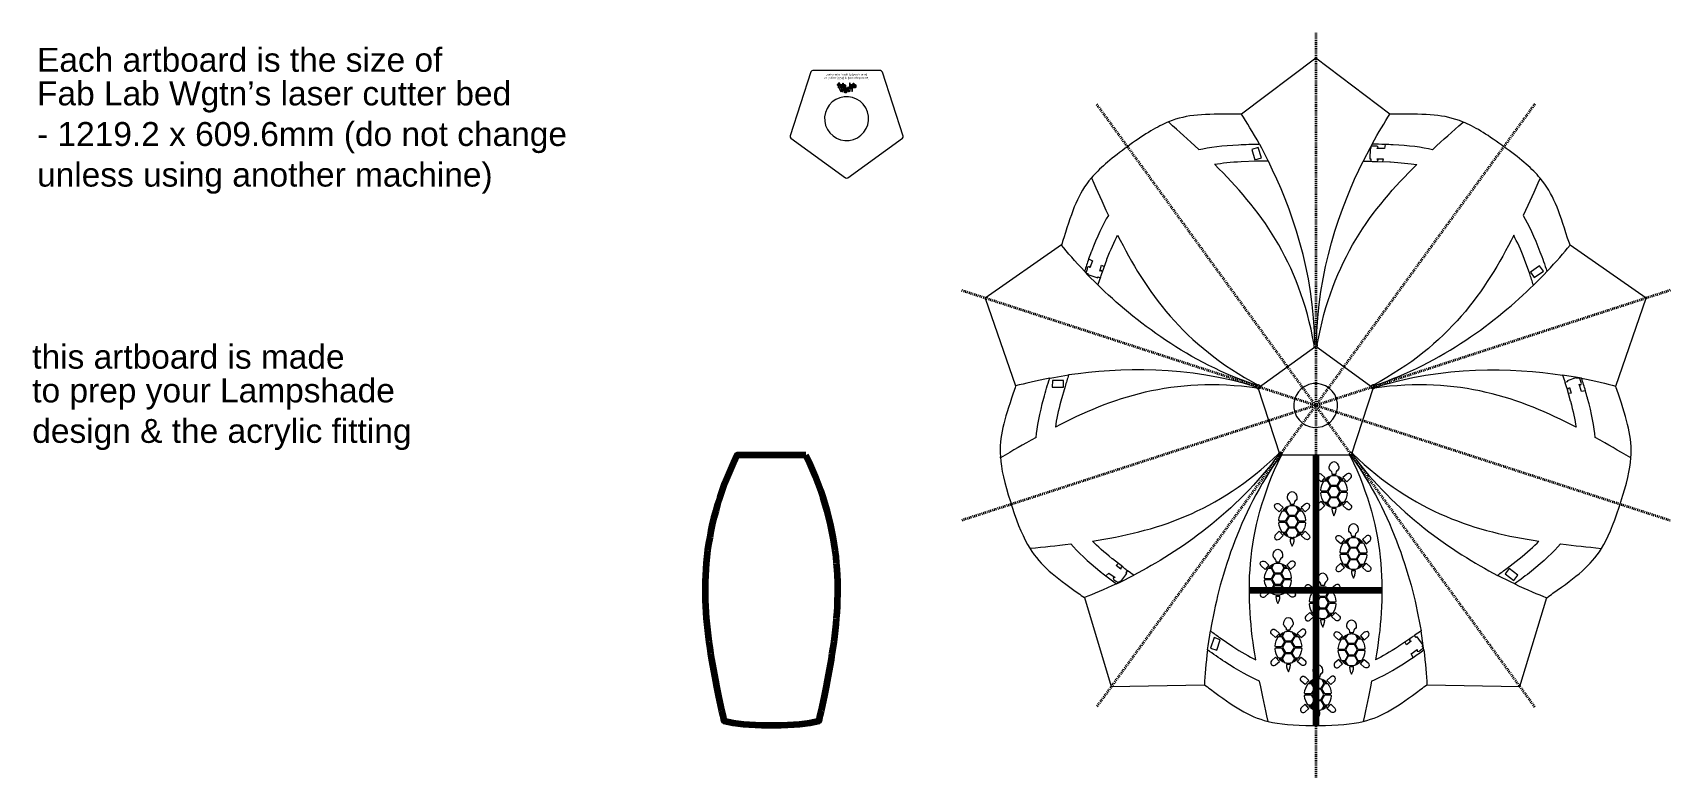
# Model space of a CAD drawing. Header units: inches. Extents: x -134 to 2453, y -1216 to 100.
# Drawn here: x 15 to 1244, y -1216 to -656 of the extents above; entities that cross this region are included whole.
import ezdxf

# ---------------------------------------------------------------- set-up
doc = ezdxf.new("R2010")
doc.units = ezdxf.units.IN
doc.header["$MEASUREMENT"] = 0
for name, pattern in [('AI-Linetype-1', [1.411111, 0.705556, -0.705556]), ('AI-Linetype-2', [1.411111, 0.705556, -0.705556]), ('AI-Linetype-3', [1.411111, 0.705556, -0.705556]), ('AI-Linetype-4', [1.411111, 0.705556, -0.705556]), ('AI-Linetype-5', [1.411111, 0.705556, -0.705556])]:
    doc.linetypes.add(name, pattern=pattern)
for name, color, linetype in [('acrylic fitting', 7, 'Continuous'), ('creasing lines', 7, 'Continuous'), ('notes & guides', 7, 'Continuous'), ('red cutouts', 7, 'Continuous'), ('your design', 7, 'Continuous')]:
    doc.layers.add(name, color=color, linetype=linetype)

msp = doc.modelspace()

# ---------------------------------------------------------------- texts
at = {"layer": 'acrylic fitting', "color": 251, "char_height": 1.499, "attachment_point": 7}
for s, insert in [('\\fArial|b0|i0|c0|p34;\\W1;on [dd/mm/yyyy] in [workshop name]', (608.7, -690.5)), ('\\fArial|b0|i0|c0|p34;\\W1;Lampshade made by [your name]', (610.1, -688))]:
    msp.add_mtext(s, dxfattribs=dict(at, insert=insert))
at = {"layer": 'notes & guides', "color": 40, "char_height": 17.983, "attachment_point": 7}
for s, insert in [('\\fArial|b0|i0|c0|p34;\\W1;Each artboard is the size of ', (17.9, -685.1)), ('\\fArial|b0|i0|c0|p34;\\W1;Fab Lab Wgtn’s laser cutter bed', (17.9, -715.5)), ('\\fArial|b0|i0|c0|p34;\\W1;- 1219.2 x 609.6mm (do not change ', (17.9, -746)), ('\\fArial|b0|i0|c0|p34;\\W1;unless using another machine)', (17.9, -776.5))]:
    msp.add_mtext(s, dxfattribs=dict(at, insert=insert))
at = {"layer": 'notes & guides', "color": 5, "char_height": 17.983, "attachment_point": 7}
for s, insert in [('\\fArial|b0|i0|c0|p34;\\W1;this artboard is made ', (14.3, -908.1)), ('\\fArial|b0|i0|c0|p34;\\W1;to prep your Lampshade ', (14.3, -938.6)), ('\\fArial|b0|i0|c0|p34;\\W1;design & the acrylic fitting', (14.3, -969))]:
    msp.add_mtext(s, dxfattribs=dict(at, insert=insert))

# ---------------------------------------------------------------- blocks, each defined once
blk = doc.blocks.new('block 2')
at = {"layer": 'your design', "color": 3, "lineweight": 5}
for points in [[(989.6, -996.3), (987.3, -1000.1), (989.6, -1004), (994.1, -1004), (996.3, -1000.1), (994.1, -996.3), (989.6, -996.3)], [(958.2, -1018.8), (956, -1022.7), (958.2, -1026.6), (962.7, -1026.6), (964.9, -1022.7), (962.7, -1018.8), (958.2, -1018.8)], [(1004.2, -1042.8), (1002, -1046.7), (1004.2, -1050.6), (1008.7, -1050.6), (1011, -1046.7), (1008.7, -1042.8), (1004.2, -1042.8)], [(947.4, -1062.1), (945.2, -1066), (947.4, -1069.8), (951.9, -1069.8), (954.2, -1066), (951.9, -1062.1), (947.4, -1062.1)], [(981.1, -1079.8), (978.9, -1083.6), (981.1, -1087.5), (985.6, -1087.5), (987.8, -1083.6), (985.6, -1079.8), (981.1, -1079.8)], [(955.4, -1113.3), (953.1, -1117.2), (955.4, -1121.1), (959.8, -1121.1), (962.1, -1117.2), (959.8, -1113.3), (955.4, -1113.3)], [(1002.8, -1115.1), (1000.5, -1119), (1002.8, -1122.9), (1007.3, -1122.9), (1009.5, -1119), (1007.3, -1115.1), (1002.8, -1115.1)], [(977.5, -1148.7), (975.3, -1152.6), (977.5, -1156.5), (982, -1156.5), (984.3, -1152.6), (982, -1148.7), (977.5, -1148.7)]]:
    blk.add_lwpolyline(points, dxfattribs=at)
for points, knots in [([(993.1, -987.3), (993.1, -987.3), (993.1, -985.5), (994.1, -984.7), (995.1, -983.8), (995.6, -983.2), (995.4, -981.6), (995.1, -980.1), (994, -977.7), (991.8, -977.7), (989.6, -977.7), (988.6, -980.1), (988.3, -981.6), (988.1, -983.2), (988.5, -983.8), (989.6, -984.7), (990.6, -985.5), (990.6, -987.3), (990.6, -987.3), (990.6, -987.3), (993.1, -987.3), (993.1, -987.3), (993.1, -987.3), (993.1, -987.3), (993.1, -987.3)], [0, 0, 0, 0, 1, 1, 1, 2, 2, 2, 3, 3, 3, 4, 4, 4, 5, 5, 5, 6, 6, 6, 7, 7, 7, 8, 8, 8, 8]), ([(985.1, -989.6), (985.1, -989.6), (982.2, -987), (982.2, -987), (982.2, -987), (980.5, -985.7), (979.2, -987.1), (977.9, -988.6), (979.3, -990.2), (979.3, -990.2), (979.3, -990.2), (982.2, -992.8), (982.2, -992.8), (982.2, -992.8), (985.1, -989.6), (985.1, -989.6)], [0, 0, 0, 0, 1, 1, 1, 2, 2, 2, 3, 3, 3, 4, 4, 4, 5, 5, 5, 5]), ([(984.4, -992), (983, -993.9), (982.1, -996.4), (981.9, -999.2), (981.9, -999.2), (982.2, -999.8), (982.2, -999.8), (982.2, -999.8), (986.7, -999.8), (986.7, -999.8), (986.7, -999.8), (989, -995.9), (989, -995.9), (989, -995.9), (986.7, -992), (986.7, -992), (986.7, -992), (984.4, -992), (984.4, -992)], [0, 0, 0, 0, 1, 1, 1, 2, 2, 2, 3, 3, 3, 4, 4, 4, 5, 5, 5, 6, 6, 6, 6]), ([(986.7, -991.3), (986.7, -991.3), (988.1, -988.9), (988.1, -988.9), (986.9, -989.5), (985.9, -990.3), (985, -991.3), (985, -991.3), (986.7, -991.3), (986.7, -991.3)], [0, 0, 0, 0, 1, 1, 1, 2, 2, 2, 3, 3, 3, 3]), ([(989.6, -995.5), (989.6, -995.5), (994.1, -995.5), (994.1, -995.5), (994.1, -995.5), (996.3, -991.6), (996.3, -991.6), (996.3, -991.6), (994.5, -988.5), (994.5, -988.5), (993.7, -988.2), (992.8, -988.1), (991.8, -988.1), (990.9, -988.1), (990, -988.2), (989.2, -988.5), (989.2, -988.5), (987.3, -991.6), (987.3, -991.6), (987.3, -991.6), (989.6, -995.5), (989.6, -995.5)], [0, 0, 0, 0, 1, 1, 1, 2, 2, 2, 3, 3, 3, 4, 4, 4, 5, 5, 5, 6, 6, 6, 7, 7, 7, 7]), ([(994.7, -995.9), (994.7, -995.9), (996.9, -999.8), (996.9, -999.8), (996.9, -999.8), (1001.4, -999.8), (1001.4, -999.8), (1001.4, -999.8), (1001.8, -999.2), (1001.8, -999.2), (1001.6, -996.4), (1000.7, -993.9), (999.2, -992), (999.2, -992), (996.9, -992), (996.9, -992), (996.9, -992), (994.7, -995.9), (994.7, -995.9)], [0, 0, 0, 0, 1, 1, 1, 2, 2, 2, 3, 3, 3, 4, 4, 4, 5, 5, 5, 6, 6, 6, 6]), ([(996.9, -991.3), (996.9, -991.3), (998.6, -991.3), (998.6, -991.3), (997.8, -990.3), (996.7, -989.5), (995.6, -988.9), (995.6, -988.9), (996.9, -991.3), (996.9, -991.3)], [0, 0, 0, 0, 1, 1, 1, 2, 2, 2, 3, 3, 3, 3]), ([(998.6, -989.6), (998.6, -989.6), (1001.4, -987), (1001.4, -987), (1001.4, -987), (1003.2, -985.7), (1004.5, -987.1), (1005.8, -988.6), (1004.3, -990.2), (1004.3, -990.2), (1004.3, -990.2), (1001.4, -992.8), (1001.4, -992.8), (1001.4, -992.8), (998.6, -989.6), (998.6, -989.6)], [0, 0, 0, 0, 1, 1, 1, 2, 2, 2, 3, 3, 3, 4, 4, 4, 5, 5, 5, 5]), ([(953.7, -1012.2), (953.7, -1012.2), (950.9, -1009.6), (950.9, -1009.6), (950.9, -1009.6), (949.1, -1008.3), (947.8, -1009.7), (946.5, -1011.2), (948, -1012.8), (948, -1012.8), (948, -1012.8), (950.8, -1015.4), (950.8, -1015.4), (950.8, -1015.4), (953.7, -1012.2), (953.7, -1012.2)], [0, 0, 0, 0, 1, 1, 1, 2, 2, 2, 3, 3, 3, 4, 4, 4, 5, 5, 5, 5]), ([(961.7, -1009.9), (961.7, -1009.9), (961.7, -1008.1), (962.7, -1007.2), (963.8, -1006.4), (964.2, -1005.7), (964, -1004.2), (963.7, -1002.7), (962.7, -1000.2), (960.5, -1000.2), (958.3, -1000.2), (957.2, -1002.7), (956.9, -1004.2), (956.7, -1005.7), (957.2, -1006.4), (958.2, -1007.2), (959.2, -1008.1), (959.2, -1009.9), (959.2, -1009.9), (959.2, -1009.9), (961.7, -1009.9), (961.7, -1009.9), (961.7, -1009.9), (961.7, -1009.9), (961.7, -1009.9)], [0, 0, 0, 0, 1, 1, 1, 2, 2, 2, 3, 3, 3, 4, 4, 4, 5, 5, 5, 6, 6, 6, 7, 7, 7, 8, 8, 8, 8]), ([(967.2, -1012.2), (967.2, -1012.2), (970.1, -1009.6), (970.1, -1009.6), (970.1, -1009.6), (971.8, -1008.3), (973.1, -1009.7), (974.4, -1011.2), (973, -1012.8), (973, -1012.8), (973, -1012.8), (970.1, -1015.4), (970.1, -1015.4), (970.1, -1015.4), (967.2, -1012.2), (967.2, -1012.2)], [0, 0, 0, 0, 1, 1, 1, 2, 2, 2, 3, 3, 3, 4, 4, 4, 5, 5, 5, 5]), ([(985.1, -1010.6), (985.1, -1010.6), (982.2, -1013.3), (982.2, -1013.3), (982.2, -1013.3), (980.5, -1014.6), (979.2, -1013.1), (977.9, -1011.7), (979.3, -1010.1), (979.3, -1010.1), (979.3, -1010.1), (982.2, -1007.5), (982.2, -1007.5), (982.2, -1007.5), (985.1, -1010.6), (985.1, -1010.6)], [0, 0, 0, 0, 1, 1, 1, 2, 2, 2, 3, 3, 3, 4, 4, 4, 5, 5, 5, 5]), ([(989, -1004.4), (989, -1004.4), (986.7, -1000.5), (986.7, -1000.5), (986.7, -1000.5), (982.2, -1000.5), (982.2, -1000.5), (982.2, -1000.5), (981.9, -1001.1), (981.9, -1001.1), (982.1, -1003.9), (983, -1006.4), (984.4, -1008.3), (984.4, -1008.3), (986.7, -1008.3), (986.7, -1008.3), (986.7, -1008.3), (989, -1004.4), (989, -1004.4)], [0, 0, 0, 0, 1, 1, 1, 2, 2, 2, 3, 3, 3, 4, 4, 4, 5, 5, 5, 6, 6, 6, 6]), ([(994.1, -1004.7), (994.1, -1004.7), (989.6, -1004.7), (989.6, -1004.7), (989.6, -1004.7), (987.3, -1008.6), (987.3, -1008.6), (987.3, -1008.6), (989.2, -1011.8), (989.2, -1011.8), (990, -1012.1), (990.9, -1012.2), (991.8, -1012.2), (992.8, -1012.2), (993.7, -1012.1), (994.5, -1011.8), (994.5, -1011.8), (996.3, -1008.6), (996.3, -1008.6), (996.3, -1008.6), (994.1, -1004.7), (994.1, -1004.7)], [0, 0, 0, 0, 1, 1, 1, 2, 2, 2, 3, 3, 3, 4, 4, 4, 5, 5, 5, 6, 6, 6, 7, 7, 7, 7]), ([(999.2, -1008.3), (1000.7, -1006.4), (1001.6, -1003.9), (1001.8, -1001.1), (1001.8, -1001.1), (1001.4, -1000.5), (1001.4, -1000.5), (1001.4, -1000.5), (996.9, -1000.5), (996.9, -1000.5), (996.9, -1000.5), (994.7, -1004.4), (994.7, -1004.4), (994.7, -1004.4), (996.9, -1008.3), (996.9, -1008.3), (996.9, -1008.3), (999.2, -1008.3), (999.2, -1008.3), (999.2, -1008.3), (999.2, -1008.3), (999.2, -1008.3)], [0, 0, 0, 0, 1, 1, 1, 2, 2, 2, 3, 3, 3, 4, 4, 4, 5, 5, 5, 6, 6, 6, 7, 7, 7, 7]), ([(998.6, -1010.6), (998.6, -1010.6), (1001.4, -1013.3), (1001.4, -1013.3), (1001.4, -1013.3), (1003.2, -1014.6), (1004.5, -1013.1), (1005.8, -1011.7), (1004.3, -1010.1), (1004.3, -1010.1), (1004.3, -1010.1), (1001.4, -1007.5), (1001.4, -1007.5), (1001.4, -1007.5), (998.6, -1010.6), (998.6, -1010.6)], [0, 0, 0, 0, 1, 1, 1, 2, 2, 2, 3, 3, 3, 4, 4, 4, 5, 5, 5, 5]), ([(953.1, -1014.6), (951.6, -1016.5), (950.7, -1019), (950.5, -1021.7), (950.5, -1021.7), (950.9, -1022.4), (950.9, -1022.4), (950.9, -1022.4), (955.3, -1022.4), (955.3, -1022.4), (955.3, -1022.4), (957.6, -1018.5), (957.6, -1018.5), (957.6, -1018.5), (955.3, -1014.6), (955.3, -1014.6), (955.3, -1014.6), (953.1, -1014.6), (953.1, -1014.6)], [0, 0, 0, 0, 1, 1, 1, 2, 2, 2, 3, 3, 3, 4, 4, 4, 5, 5, 5, 6, 6, 6, 6]), ([(955.3, -1013.9), (955.3, -1013.9), (956.7, -1011.5), (956.7, -1011.5), (955.6, -1012.1), (954.5, -1012.9), (953.7, -1013.9), (953.7, -1013.9), (955.3, -1013.9), (955.3, -1013.9)], [0, 0, 0, 0, 1, 1, 1, 2, 2, 2, 3, 3, 3, 3]), ([(958.2, -1018.1), (958.2, -1018.1), (962.7, -1018.1), (962.7, -1018.1), (962.7, -1018.1), (964.9, -1014.2), (964.9, -1014.2), (964.9, -1014.2), (963.1, -1011.1), (963.1, -1011.1), (962.3, -1010.8), (961.4, -1010.6), (960.5, -1010.6), (959.5, -1010.6), (958.6, -1010.8), (957.8, -1011.1), (957.8, -1011.1), (956, -1014.2), (956, -1014.2), (956, -1014.2), (958.2, -1018.1), (958.2, -1018.1)], [0, 0, 0, 0, 1, 1, 1, 2, 2, 2, 3, 3, 3, 4, 4, 4, 5, 5, 5, 6, 6, 6, 7, 7, 7, 7]), ([(963.3, -1018.5), (963.3, -1018.5), (965.6, -1022.4), (965.6, -1022.4), (965.6, -1022.4), (970.1, -1022.4), (970.1, -1022.4), (970.1, -1022.4), (970.4, -1021.7), (970.4, -1021.7), (970.2, -1019), (969.3, -1016.5), (967.8, -1014.6), (967.8, -1014.6), (965.6, -1014.6), (965.6, -1014.6), (965.6, -1014.6), (963.3, -1018.5), (963.3, -1018.5)], [0, 0, 0, 0, 1, 1, 1, 2, 2, 2, 3, 3, 3, 4, 4, 4, 5, 5, 5, 6, 6, 6, 6]), ([(965.6, -1013.9), (965.6, -1013.9), (967.3, -1013.9), (967.3, -1013.9), (966.4, -1012.9), (965.4, -1012.1), (964.2, -1011.5), (964.2, -1011.5), (965.6, -1013.9), (965.6, -1013.9)], [0, 0, 0, 0, 1, 1, 1, 2, 2, 2, 3, 3, 3, 3]), ([(986.7, -1009), (986.7, -1009), (985, -1009), (985, -1009), (985.9, -1010), (986.9, -1010.8), (988.1, -1011.3), (988.1, -1011.3), (986.7, -1009), (986.7, -1009)], [0, 0, 0, 0, 1, 1, 1, 2, 2, 2, 3, 3, 3, 3]), ([(993.4, -1013), (993.4, -1013), (993.5, -1015.7), (991.8, -1018.5), (990.2, -1015.7), (990.3, -1013), (990.3, -1013), (990.3, -1013), (993.4, -1013), (993.4, -1013)], [0, 0, 0, 0, 1, 1, 1, 2, 2, 2, 3, 3, 3, 3]), ([(996.9, -1009), (996.9, -1009), (995.6, -1011.3), (995.6, -1011.3), (996.7, -1010.8), (997.8, -1010), (998.6, -1009), (998.6, -1009), (996.9, -1009), (996.9, -1009)], [0, 0, 0, 0, 1, 1, 1, 2, 2, 2, 3, 3, 3, 3]), ([(953.7, -1033.2), (953.7, -1033.2), (950.9, -1035.8), (950.9, -1035.8), (950.9, -1035.8), (949.1, -1037.1), (947.8, -1035.7), (946.5, -1034.2), (948, -1032.6), (948, -1032.6), (948, -1032.6), (950.8, -1030), (950.8, -1030), (950.8, -1030), (953.7, -1033.2), (953.7, -1033.2)], [0, 0, 0, 0, 1, 1, 1, 2, 2, 2, 3, 3, 3, 4, 4, 4, 5, 5, 5, 5]), ([(957.6, -1027), (957.6, -1027), (955.3, -1023.1), (955.3, -1023.1), (955.3, -1023.1), (950.9, -1023.1), (950.9, -1023.1), (950.9, -1023.1), (950.5, -1023.7), (950.5, -1023.7), (950.7, -1026.5), (951.6, -1028.9), (953.1, -1030.9), (953.1, -1030.9), (955.3, -1030.9), (955.3, -1030.9), (955.3, -1030.9), (957.6, -1027), (957.6, -1027)], [0, 0, 0, 0, 1, 1, 1, 2, 2, 2, 3, 3, 3, 4, 4, 4, 5, 5, 5, 6, 6, 6, 6]), ([(955.3, -1031.6), (955.3, -1031.6), (953.7, -1031.6), (953.7, -1031.6), (954.5, -1032.6), (955.6, -1033.4), (956.7, -1033.9), (956.7, -1033.9), (955.3, -1031.6), (955.3, -1031.6)], [0, 0, 0, 0, 1, 1, 1, 2, 2, 2, 3, 3, 3, 3]), ([(962.7, -1027.3), (962.7, -1027.3), (958.2, -1027.3), (958.2, -1027.3), (958.2, -1027.3), (956, -1031.2), (956, -1031.2), (956, -1031.2), (957.8, -1034.4), (957.8, -1034.4), (958.6, -1034.7), (959.5, -1034.8), (960.5, -1034.8), (961.4, -1034.8), (962.3, -1034.7), (963.1, -1034.4), (963.1, -1034.4), (964.9, -1031.2), (964.9, -1031.2), (964.9, -1031.2), (962.7, -1027.3), (962.7, -1027.3)], [0, 0, 0, 0, 1, 1, 1, 2, 2, 2, 3, 3, 3, 4, 4, 4, 5, 5, 5, 6, 6, 6, 7, 7, 7, 7]), ([(967.8, -1030.9), (969.3, -1028.9), (970.2, -1026.5), (970.4, -1023.7), (970.4, -1023.7), (970.1, -1023.1), (970.1, -1023.1), (970.1, -1023.1), (965.6, -1023.1), (965.6, -1023.1), (965.6, -1023.1), (963.3, -1027), (963.3, -1027), (963.3, -1027), (965.6, -1030.9), (965.6, -1030.9), (965.6, -1030.9), (967.8, -1030.9), (967.8, -1030.9), (967.8, -1030.9), (967.8, -1030.9), (967.8, -1030.9)], [0, 0, 0, 0, 1, 1, 1, 2, 2, 2, 3, 3, 3, 4, 4, 4, 5, 5, 5, 6, 6, 6, 7, 7, 7, 7]), ([(965.6, -1031.6), (965.6, -1031.6), (964.2, -1033.9), (964.2, -1033.9), (965.4, -1033.4), (966.4, -1032.6), (967.3, -1031.6), (967.3, -1031.6), (965.6, -1031.6), (965.6, -1031.6)], [0, 0, 0, 0, 1, 1, 1, 2, 2, 2, 3, 3, 3, 3]), ([(967.2, -1033.2), (967.2, -1033.2), (970.1, -1035.8), (970.1, -1035.8), (970.1, -1035.8), (971.8, -1037.1), (973.1, -1035.7), (974.4, -1034.2), (973, -1032.6), (973, -1032.6), (973, -1032.6), (970.1, -1030), (970.1, -1030), (970.1, -1030), (967.2, -1033.2), (967.2, -1033.2)], [0, 0, 0, 0, 1, 1, 1, 2, 2, 2, 3, 3, 3, 4, 4, 4, 5, 5, 5, 5]), ([(999.7, -1036.2), (999.7, -1036.2), (996.9, -1033.6), (996.9, -1033.6), (996.9, -1033.6), (995.1, -1032.3), (993.8, -1033.7), (992.5, -1035.2), (994, -1036.8), (994, -1036.8), (994, -1036.8), (996.9, -1039.4), (996.9, -1039.4), (996.9, -1039.4), (999.7, -1036.2), (999.7, -1036.2)], [0, 0, 0, 0, 1, 1, 1, 2, 2, 2, 3, 3, 3, 4, 4, 4, 5, 5, 5, 5]), ([(1007.7, -1033.9), (1007.7, -1033.9), (1007.7, -1032.1), (1008.7, -1031.2), (1009.8, -1030.4), (1010.2, -1029.7), (1010, -1028.2), (1009.7, -1026.7), (1008.7, -1024.2), (1006.5, -1024.2), (1004.3, -1024.2), (1003.2, -1026.7), (1003, -1028.2), (1002.7, -1029.7), (1003.2, -1030.4), (1004.2, -1031.2), (1005.3, -1032.1), (1005.2, -1033.9), (1005.2, -1033.9), (1005.2, -1033.9), (1007.7, -1033.9), (1007.7, -1033.9), (1007.7, -1033.9), (1007.7, -1033.9), (1007.7, -1033.9)], [0, 0, 0, 0, 1, 1, 1, 2, 2, 2, 3, 3, 3, 4, 4, 4, 5, 5, 5, 6, 6, 6, 7, 7, 7, 8, 8, 8, 8]), ([(1013.2, -1036.2), (1013.2, -1036.2), (1016.1, -1033.6), (1016.1, -1033.6), (1016.1, -1033.6), (1017.8, -1032.3), (1019.1, -1033.7), (1020.4, -1035.2), (1019, -1036.8), (1019, -1036.8), (1019, -1036.8), (1016.1, -1039.4), (1016.1, -1039.4), (1016.1, -1039.4), (1013.2, -1036.2), (1013.2, -1036.2)], [0, 0, 0, 0, 1, 1, 1, 2, 2, 2, 3, 3, 3, 4, 4, 4, 5, 5, 5, 5]), ([(950.9, -1053.2), (950.9, -1053.2), (950.9, -1051.3), (952, -1050.5), (953, -1049.6), (953.5, -1049), (953.2, -1047.4), (953, -1045.9), (951.9, -1043.5), (949.7, -1043.5), (947.5, -1043.5), (946.4, -1045.9), (946.2, -1047.4), (945.9, -1049), (946.4, -1049.6), (947.4, -1050.5), (948.5, -1051.3), (948.4, -1053.2), (948.4, -1053.2), (948.4, -1053.2), (950.9, -1053.2), (950.9, -1053.2), (950.9, -1053.2), (950.9, -1053.2), (950.9, -1053.2)], [0, 0, 0, 0, 1, 1, 1, 2, 2, 2, 3, 3, 3, 4, 4, 4, 5, 5, 5, 6, 6, 6, 7, 7, 7, 8, 8, 8, 8]), ([(962, -1035.6), (962, -1035.6), (962.1, -1038.3), (960.5, -1041.1), (958.8, -1038.3), (958.9, -1035.6), (958.9, -1035.6), (958.9, -1035.6), (962, -1035.6), (962, -1035.6)], [0, 0, 0, 0, 1, 1, 1, 2, 2, 2, 3, 3, 3, 3]), ([(999.1, -1038.6), (997.6, -1040.5), (996.7, -1043), (996.5, -1045.7), (996.5, -1045.7), (996.9, -1046.4), (996.9, -1046.4), (996.9, -1046.4), (1001.4, -1046.4), (1001.4, -1046.4), (1001.4, -1046.4), (1003.6, -1042.5), (1003.6, -1042.5), (1003.6, -1042.5), (1001.4, -1038.6), (1001.4, -1038.6), (1001.4, -1038.6), (999.1, -1038.6), (999.1, -1038.6)], [0, 0, 0, 0, 1, 1, 1, 2, 2, 2, 3, 3, 3, 4, 4, 4, 5, 5, 5, 6, 6, 6, 6]), ([(1001.4, -1037.9), (1001.4, -1037.9), (1002.7, -1035.5), (1002.7, -1035.5), (1001.6, -1036.1), (1000.6, -1036.9), (999.7, -1037.9), (999.7, -1037.9), (1001.4, -1037.9), (1001.4, -1037.9)], [0, 0, 0, 0, 1, 1, 1, 2, 2, 2, 3, 3, 3, 3]), ([(1004.2, -1042.1), (1004.2, -1042.1), (1008.7, -1042.1), (1008.7, -1042.1), (1008.7, -1042.1), (1011, -1038.2), (1011, -1038.2), (1011, -1038.2), (1009.2, -1035.1), (1009.2, -1035.1), (1008.3, -1034.8), (1007.4, -1034.6), (1006.5, -1034.6), (1005.5, -1034.6), (1004.7, -1034.8), (1003.8, -1035.1), (1003.8, -1035.1), (1002, -1038.2), (1002, -1038.2), (1002, -1038.2), (1004.2, -1042.1), (1004.2, -1042.1)], [0, 0, 0, 0, 1, 1, 1, 2, 2, 2, 3, 3, 3, 4, 4, 4, 5, 5, 5, 6, 6, 6, 7, 7, 7, 7]), ([(1009.3, -1042.5), (1009.3, -1042.5), (1011.6, -1046.4), (1011.6, -1046.4), (1011.6, -1046.4), (1016.1, -1046.4), (1016.1, -1046.4), (1016.1, -1046.4), (1016.4, -1045.7), (1016.4, -1045.7), (1016.3, -1043), (1015.3, -1040.5), (1013.9, -1038.6), (1013.9, -1038.6), (1011.6, -1038.6), (1011.6, -1038.6), (1011.6, -1038.6), (1009.3, -1042.5), (1009.3, -1042.5)], [0, 0, 0, 0, 1, 1, 1, 2, 2, 2, 3, 3, 3, 4, 4, 4, 5, 5, 5, 6, 6, 6, 6]), ([(1011.6, -1037.9), (1011.6, -1037.9), (1013.3, -1037.9), (1013.3, -1037.9), (1012.4, -1036.9), (1011.4, -1036.1), (1010.2, -1035.5), (1010.2, -1035.5), (1011.6, -1037.9), (1011.6, -1037.9)], [0, 0, 0, 0, 1, 1, 1, 2, 2, 2, 3, 3, 3, 3]), ([(943, -1055.4), (943, -1055.4), (940.1, -1052.8), (940.1, -1052.8), (940.1, -1052.8), (938.4, -1051.5), (937, -1053), (935.7, -1054.4), (937.2, -1056), (937.2, -1056), (937.2, -1056), (940.1, -1058.6), (940.1, -1058.6), (940.1, -1058.6), (943, -1055.4), (943, -1055.4)], [0, 0, 0, 0, 1, 1, 1, 2, 2, 2, 3, 3, 3, 4, 4, 4, 5, 5, 5, 5]), ([(944.6, -1057.1), (944.6, -1057.1), (945.9, -1054.8), (945.9, -1054.8), (944.8, -1055.3), (943.8, -1056.1), (942.9, -1057.1), (942.9, -1057.1), (944.6, -1057.1), (944.6, -1057.1)], [0, 0, 0, 0, 1, 1, 1, 2, 2, 2, 3, 3, 3, 3]), ([(947.4, -1061.4), (947.4, -1061.4), (951.9, -1061.4), (951.9, -1061.4), (951.9, -1061.4), (954.2, -1057.5), (954.2, -1057.5), (954.2, -1057.5), (952.4, -1054.3), (952.4, -1054.3), (951.5, -1054), (950.6, -1053.9), (949.7, -1053.9), (948.8, -1053.9), (947.9, -1054), (947, -1054.3), (947, -1054.3), (945.2, -1057.5), (945.2, -1057.5), (945.2, -1057.5), (947.4, -1061.4), (947.4, -1061.4)], [0, 0, 0, 0, 1, 1, 1, 2, 2, 2, 3, 3, 3, 4, 4, 4, 5, 5, 5, 6, 6, 6, 7, 7, 7, 7]), ([(954.8, -1057.1), (954.8, -1057.1), (956.5, -1057.1), (956.5, -1057.1), (955.6, -1056.1), (954.6, -1055.3), (953.5, -1054.8), (953.5, -1054.8), (954.8, -1057.1), (954.8, -1057.1)], [0, 0, 0, 0, 1, 1, 1, 2, 2, 2, 3, 3, 3, 3]), ([(956.4, -1055.4), (956.4, -1055.4), (959.3, -1052.8), (959.3, -1052.8), (959.3, -1052.8), (961, -1051.5), (962.3, -1053), (963.7, -1054.4), (962.2, -1056), (962.2, -1056), (962.2, -1056), (959.3, -1058.6), (959.3, -1058.6), (959.3, -1058.6), (956.4, -1055.4), (956.4, -1055.4)], [0, 0, 0, 0, 1, 1, 1, 2, 2, 2, 3, 3, 3, 4, 4, 4, 5, 5, 5, 5]), ([(999.7, -1057.2), (999.7, -1057.2), (996.9, -1059.8), (996.9, -1059.8), (996.9, -1059.8), (995.1, -1061.1), (993.8, -1059.7), (992.5, -1058.2), (994, -1056.6), (994, -1056.6), (994, -1056.6), (996.9, -1054), (996.9, -1054), (996.9, -1054), (999.7, -1057.2), (999.7, -1057.2)], [0, 0, 0, 0, 1, 1, 1, 2, 2, 2, 3, 3, 3, 4, 4, 4, 5, 5, 5, 5]), ([(1003.6, -1051), (1003.6, -1051), (1001.4, -1047.1), (1001.4, -1047.1), (1001.4, -1047.1), (996.9, -1047.1), (996.9, -1047.1), (996.9, -1047.1), (996.5, -1047.7), (996.5, -1047.7), (996.7, -1050.4), (997.6, -1052.9), (999.1, -1054.9), (999.1, -1054.9), (1001.4, -1054.9), (1001.4, -1054.9), (1001.4, -1054.9), (1003.6, -1051), (1003.6, -1051)], [0, 0, 0, 0, 1, 1, 1, 2, 2, 2, 3, 3, 3, 4, 4, 4, 5, 5, 5, 6, 6, 6, 6]), ([(1001.4, -1055.6), (1001.4, -1055.6), (999.7, -1055.6), (999.7, -1055.6), (1000.6, -1056.6), (1001.6, -1057.4), (1002.7, -1057.9), (1002.7, -1057.9), (1001.4, -1055.6), (1001.4, -1055.6)], [0, 0, 0, 0, 1, 1, 1, 2, 2, 2, 3, 3, 3, 3]), ([(1008.7, -1051.3), (1008.7, -1051.3), (1004.2, -1051.3), (1004.2, -1051.3), (1004.2, -1051.3), (1002, -1055.2), (1002, -1055.2), (1002, -1055.2), (1003.8, -1058.4), (1003.8, -1058.4), (1004.7, -1058.6), (1005.5, -1058.8), (1006.5, -1058.8), (1007.4, -1058.8), (1008.3, -1058.6), (1009.2, -1058.4), (1009.2, -1058.4), (1011, -1055.2), (1011, -1055.2), (1011, -1055.2), (1008.7, -1051.3), (1008.7, -1051.3)], [0, 0, 0, 0, 1, 1, 1, 2, 2, 2, 3, 3, 3, 4, 4, 4, 5, 5, 5, 6, 6, 6, 7, 7, 7, 7]), ([(1013.9, -1054.9), (1015.3, -1052.9), (1016.3, -1050.5), (1016.4, -1047.7), (1016.4, -1047.7), (1016.1, -1047.1), (1016.1, -1047.1), (1016.1, -1047.1), (1011.6, -1047.1), (1011.6, -1047.1), (1011.6, -1047.1), (1009.3, -1051), (1009.3, -1051), (1009.3, -1051), (1011.6, -1054.9), (1011.6, -1054.9), (1011.6, -1054.9), (1013.9, -1054.9), (1013.9, -1054.9), (1013.9, -1054.9), (1013.9, -1054.9), (1013.9, -1054.9)], [0, 0, 0, 0, 1, 1, 1, 2, 2, 2, 3, 3, 3, 4, 4, 4, 5, 5, 5, 6, 6, 6, 7, 7, 7, 7]), ([(1011.6, -1055.6), (1011.6, -1055.6), (1010.2, -1057.9), (1010.2, -1057.9), (1011.4, -1057.4), (1012.4, -1056.6), (1013.3, -1055.6), (1013.3, -1055.6), (1011.6, -1055.6), (1011.6, -1055.6)], [0, 0, 0, 0, 1, 1, 1, 2, 2, 2, 3, 3, 3, 3]), ([(1013.2, -1057.2), (1013.2, -1057.2), (1016.1, -1059.8), (1016.1, -1059.8), (1016.1, -1059.8), (1017.8, -1061.1), (1019.1, -1059.7), (1020.4, -1058.2), (1019, -1056.6), (1019, -1056.6), (1019, -1056.6), (1016.1, -1054), (1016.1, -1054), (1016.1, -1054), (1013.2, -1057.2), (1013.2, -1057.2)], [0, 0, 0, 0, 1, 1, 1, 2, 2, 2, 3, 3, 3, 4, 4, 4, 5, 5, 5, 5]), ([(942.3, -1057.8), (940.9, -1059.7), (939.9, -1062.2), (939.7, -1065), (939.7, -1065), (940.1, -1065.6), (940.1, -1065.6), (940.1, -1065.6), (944.6, -1065.6), (944.6, -1065.6), (944.6, -1065.6), (946.8, -1061.7), (946.8, -1061.7), (946.8, -1061.7), (944.6, -1057.8), (944.6, -1057.8), (944.6, -1057.8), (942.3, -1057.8), (942.3, -1057.8)], [0, 0, 0, 0, 1, 1, 1, 2, 2, 2, 3, 3, 3, 4, 4, 4, 5, 5, 5, 6, 6, 6, 6]), ([(946.8, -1070.2), (946.8, -1070.2), (944.6, -1066.3), (944.6, -1066.3), (944.6, -1066.3), (940.1, -1066.3), (940.1, -1066.3), (940.1, -1066.3), (939.7, -1066.9), (939.7, -1066.9), (939.9, -1069.7), (940.9, -1072.2), (942.3, -1074.1), (942.3, -1074.1), (944.6, -1074.1), (944.6, -1074.1), (944.6, -1074.1), (946.8, -1070.2), (946.8, -1070.2)], [0, 0, 0, 0, 1, 1, 1, 2, 2, 2, 3, 3, 3, 4, 4, 4, 5, 5, 5, 6, 6, 6, 6]), ([(952.6, -1061.7), (952.6, -1061.7), (954.8, -1065.6), (954.8, -1065.6), (954.8, -1065.6), (959.3, -1065.6), (959.3, -1065.6), (959.3, -1065.6), (959.6, -1065), (959.6, -1065), (959.5, -1062.2), (958.5, -1059.7), (957.1, -1057.8), (957.1, -1057.8), (954.8, -1057.8), (954.8, -1057.8), (954.8, -1057.8), (952.6, -1061.7), (952.6, -1061.7)], [0, 0, 0, 0, 1, 1, 1, 2, 2, 2, 3, 3, 3, 4, 4, 4, 5, 5, 5, 6, 6, 6, 6]), ([(957.1, -1074.1), (958.5, -1072.2), (959.5, -1069.7), (959.6, -1066.9), (959.6, -1066.9), (959.3, -1066.3), (959.3, -1066.3), (959.3, -1066.3), (954.8, -1066.3), (954.8, -1066.3), (954.8, -1066.3), (952.6, -1070.2), (952.6, -1070.2), (952.6, -1070.2), (954.8, -1074.1), (954.8, -1074.1), (954.8, -1074.1), (957.1, -1074.1), (957.1, -1074.1), (957.1, -1074.1), (957.1, -1074.1), (957.1, -1074.1)], [0, 0, 0, 0, 1, 1, 1, 2, 2, 2, 3, 3, 3, 4, 4, 4, 5, 5, 5, 6, 6, 6, 7, 7, 7, 7]), ([(976.6, -1073.1), (976.6, -1073.1), (973.7, -1070.5), (973.7, -1070.5), (973.7, -1070.5), (972, -1069.2), (970.7, -1070.6), (969.4, -1072.1), (970.9, -1073.7), (970.9, -1073.7), (970.9, -1073.7), (973.7, -1076.3), (973.7, -1076.3), (973.7, -1076.3), (976.6, -1073.1), (976.6, -1073.1)], [0, 0, 0, 0, 1, 1, 1, 2, 2, 2, 3, 3, 3, 4, 4, 4, 5, 5, 5, 5]), ([(984.6, -1070.8), (984.6, -1070.8), (984.6, -1069), (985.6, -1068.2), (986.7, -1067.3), (987.1, -1066.7), (986.9, -1065.1), (986.6, -1063.6), (985.5, -1061.2), (983.4, -1061.2), (981.2, -1061.2), (980.1, -1063.6), (979.8, -1065.1), (979.6, -1066.7), (980, -1067.3), (981.1, -1068.2), (982.1, -1069), (982.1, -1070.8), (982.1, -1070.8), (982.1, -1070.8), (984.6, -1070.8), (984.6, -1070.8), (984.6, -1070.8), (984.6, -1070.8), (984.6, -1070.8)], [0, 0, 0, 0, 1, 1, 1, 2, 2, 2, 3, 3, 3, 4, 4, 4, 5, 5, 5, 6, 6, 6, 7, 7, 7, 8, 8, 8, 8]), ([(990.1, -1073.1), (990.1, -1073.1), (993, -1070.5), (993, -1070.5), (993, -1070.5), (994.7, -1069.2), (996, -1070.6), (997.3, -1072.1), (995.8, -1073.7), (995.8, -1073.7), (995.8, -1073.7), (993, -1076.3), (993, -1076.3), (993, -1076.3), (990.1, -1073.1), (990.1, -1073.1)], [0, 0, 0, 0, 1, 1, 1, 2, 2, 2, 3, 3, 3, 4, 4, 4, 5, 5, 5, 5]), ([(1008, -1059.6), (1008, -1059.6), (1008.1, -1062.3), (1006.5, -1065.1), (1004.8, -1062.3), (1004.9, -1059.6), (1004.9, -1059.6), (1004.9, -1059.6), (1008, -1059.6), (1008, -1059.6)], [0, 0, 0, 0, 1, 1, 1, 2, 2, 2, 3, 3, 3, 3]), ([(943, -1076.5), (943, -1076.5), (940.1, -1079.1), (940.1, -1079.1), (940.1, -1079.1), (938.4, -1080.4), (937, -1078.9), (935.7, -1077.5), (937.2, -1075.9), (937.2, -1075.9), (937.2, -1075.9), (940.1, -1073.3), (940.1, -1073.3), (940.1, -1073.3), (943, -1076.5), (943, -1076.5)], [0, 0, 0, 0, 1, 1, 1, 2, 2, 2, 3, 3, 3, 4, 4, 4, 5, 5, 5, 5]), ([(944.6, -1074.8), (944.6, -1074.8), (942.9, -1074.8), (942.9, -1074.8), (943.8, -1075.8), (944.8, -1076.6), (945.9, -1077.2), (945.9, -1077.2), (944.6, -1074.8), (944.6, -1074.8)], [0, 0, 0, 0, 1, 1, 1, 2, 2, 2, 3, 3, 3, 3]), ([(951.9, -1070.6), (951.9, -1070.6), (947.4, -1070.6), (947.4, -1070.6), (947.4, -1070.6), (945.2, -1074.5), (945.2, -1074.5), (945.2, -1074.5), (947, -1077.6), (947, -1077.6), (947.9, -1077.9), (948.8, -1078), (949.7, -1078), (950.6, -1078), (951.5, -1077.9), (952.4, -1077.6), (952.4, -1077.6), (954.2, -1074.5), (954.2, -1074.5), (954.2, -1074.5), (951.9, -1070.6), (951.9, -1070.6)], [0, 0, 0, 0, 1, 1, 1, 2, 2, 2, 3, 3, 3, 4, 4, 4, 5, 5, 5, 6, 6, 6, 7, 7, 7, 7]), ([(951.2, -1078.9), (951.2, -1078.9), (951.4, -1081.5), (949.7, -1084.3), (948, -1081.5), (948.2, -1078.9), (948.2, -1078.9), (948.2, -1078.9), (951.2, -1078.9), (951.2, -1078.9)], [0, 0, 0, 0, 1, 1, 1, 2, 2, 2, 3, 3, 3, 3]), ([(954.8, -1074.8), (954.8, -1074.8), (953.5, -1077.2), (953.5, -1077.2), (954.6, -1076.6), (955.6, -1075.8), (956.5, -1074.8), (956.5, -1074.8), (954.8, -1074.8), (954.8, -1074.8)], [0, 0, 0, 0, 1, 1, 1, 2, 2, 2, 3, 3, 3, 3]), ([(956.4, -1076.5), (956.4, -1076.5), (959.3, -1079.1), (959.3, -1079.1), (959.3, -1079.1), (961, -1080.4), (962.3, -1078.9), (963.7, -1077.5), (962.2, -1075.9), (962.2, -1075.9), (962.2, -1075.9), (959.3, -1073.3), (959.3, -1073.3), (959.3, -1073.3), (956.4, -1076.5), (956.4, -1076.5)], [0, 0, 0, 0, 1, 1, 1, 2, 2, 2, 3, 3, 3, 4, 4, 4, 5, 5, 5, 5]), ([(976, -1075.5), (974.5, -1077.4), (973.6, -1079.9), (973.4, -1082.7), (973.4, -1082.7), (973.8, -1083.3), (973.8, -1083.3), (973.8, -1083.3), (978.2, -1083.3), (978.2, -1083.3), (978.2, -1083.3), (980.5, -1079.4), (980.5, -1079.4), (980.5, -1079.4), (978.2, -1075.5), (978.2, -1075.5), (978.2, -1075.5), (976, -1075.5), (976, -1075.5)], [0, 0, 0, 0, 1, 1, 1, 2, 2, 2, 3, 3, 3, 4, 4, 4, 5, 5, 5, 6, 6, 6, 6]), ([(978.2, -1074.8), (978.2, -1074.8), (979.6, -1072.4), (979.6, -1072.4), (978.5, -1073), (977.4, -1073.8), (976.6, -1074.8), (976.6, -1074.8), (978.2, -1074.8), (978.2, -1074.8)], [0, 0, 0, 0, 1, 1, 1, 2, 2, 2, 3, 3, 3, 3]), ([(981.1, -1079), (981.1, -1079), (985.6, -1079), (985.6, -1079), (985.6, -1079), (987.8, -1075.1), (987.8, -1075.1), (987.8, -1075.1), (986, -1072), (986, -1072), (985.2, -1071.7), (984.3, -1071.6), (983.4, -1071.6), (982.4, -1071.6), (981.5, -1071.7), (980.7, -1072), (980.7, -1072), (978.9, -1075.1), (978.9, -1075.1), (978.9, -1075.1), (981.1, -1079), (981.1, -1079)], [0, 0, 0, 0, 1, 1, 1, 2, 2, 2, 3, 3, 3, 4, 4, 4, 5, 5, 5, 6, 6, 6, 7, 7, 7, 7]), ([(986.2, -1079.4), (986.2, -1079.4), (988.5, -1083.3), (988.5, -1083.3), (988.5, -1083.3), (992.9, -1083.3), (992.9, -1083.3), (992.9, -1083.3), (993.3, -1082.7), (993.3, -1082.7), (993.1, -1079.9), (992.2, -1077.4), (990.7, -1075.5), (990.7, -1075.5), (988.5, -1075.5), (988.5, -1075.5), (988.5, -1075.5), (986.2, -1079.4), (986.2, -1079.4)], [0, 0, 0, 0, 1, 1, 1, 2, 2, 2, 3, 3, 3, 4, 4, 4, 5, 5, 5, 6, 6, 6, 6]), ([(988.5, -1074.8), (988.5, -1074.8), (990.2, -1074.8), (990.2, -1074.8), (989.3, -1073.8), (988.2, -1073), (987.1, -1072.4), (987.1, -1072.4), (988.5, -1074.8), (988.5, -1074.8)], [0, 0, 0, 0, 1, 1, 1, 2, 2, 2, 3, 3, 3, 3]), ([(976.6, -1094.1), (976.6, -1094.1), (973.7, -1096.8), (973.7, -1096.8), (973.7, -1096.8), (972, -1098.1), (970.7, -1096.6), (969.4, -1095.2), (970.9, -1093.6), (970.9, -1093.6), (970.9, -1093.6), (973.7, -1091), (973.7, -1091), (973.7, -1091), (976.6, -1094.1), (976.6, -1094.1)], [0, 0, 0, 0, 1, 1, 1, 2, 2, 2, 3, 3, 3, 4, 4, 4, 5, 5, 5, 5]), ([(980.5, -1087.9), (980.5, -1087.9), (978.2, -1084), (978.2, -1084), (978.2, -1084), (973.8, -1084), (973.8, -1084), (973.8, -1084), (973.4, -1084.6), (973.4, -1084.6), (973.6, -1087.4), (974.5, -1089.9), (976, -1091.8), (976, -1091.8), (978.2, -1091.8), (978.2, -1091.8), (978.2, -1091.8), (980.5, -1087.9), (980.5, -1087.9)], [0, 0, 0, 0, 1, 1, 1, 2, 2, 2, 3, 3, 3, 4, 4, 4, 5, 5, 5, 6, 6, 6, 6]), ([(978.2, -1092.5), (978.2, -1092.5), (976.6, -1092.5), (976.6, -1092.5), (977.4, -1093.5), (978.5, -1094.3), (979.6, -1094.8), (979.6, -1094.8), (978.2, -1092.5), (978.2, -1092.5)], [0, 0, 0, 0, 1, 1, 1, 2, 2, 2, 3, 3, 3, 3]), ([(985.6, -1088.3), (985.6, -1088.3), (981.1, -1088.3), (981.1, -1088.3), (981.1, -1088.3), (978.9, -1092.1), (978.9, -1092.1), (978.9, -1092.1), (980.7, -1095.3), (980.7, -1095.3), (981.5, -1095.6), (982.4, -1095.7), (983.4, -1095.7), (984.3, -1095.7), (985.2, -1095.6), (986, -1095.3), (986, -1095.3), (987.8, -1092.2), (987.8, -1092.2), (987.8, -1092.2), (985.6, -1088.3), (985.6, -1088.3)], [0, 0, 0, 0, 1, 1, 1, 2, 2, 2, 3, 3, 3, 4, 4, 4, 5, 5, 5, 6, 6, 6, 7, 7, 7, 7]), ([(990.7, -1091.8), (992.2, -1089.9), (993.1, -1087.4), (993.3, -1084.6), (993.3, -1084.6), (992.9, -1084), (992.9, -1084), (992.9, -1084), (988.5, -1084), (988.5, -1084), (988.5, -1084), (986.2, -1087.9), (986.2, -1087.9), (986.2, -1087.9), (988.5, -1091.8), (988.5, -1091.8), (988.5, -1091.8), (990.7, -1091.8), (990.7, -1091.8), (990.7, -1091.8), (990.7, -1091.8), (990.7, -1091.8)], [0, 0, 0, 0, 1, 1, 1, 2, 2, 2, 3, 3, 3, 4, 4, 4, 5, 5, 5, 6, 6, 6, 7, 7, 7, 7]), ([(988.5, -1092.5), (988.5, -1092.5), (987.1, -1094.8), (987.1, -1094.8), (988.2, -1094.3), (989.3, -1093.5), (990.2, -1092.5), (990.2, -1092.5), (988.5, -1092.5), (988.5, -1092.5)], [0, 0, 0, 0, 1, 1, 1, 2, 2, 2, 3, 3, 3, 3]), ([(990.1, -1094.1), (990.1, -1094.1), (993, -1096.8), (993, -1096.8), (993, -1096.8), (994.7, -1098.1), (996, -1096.6), (997.3, -1095.2), (995.8, -1093.6), (995.8, -1093.6), (995.8, -1093.6), (993, -1091), (993, -1091), (993, -1091), (990.1, -1094.1), (990.1, -1094.1)], [0, 0, 0, 0, 1, 1, 1, 2, 2, 2, 3, 3, 3, 4, 4, 4, 5, 5, 5, 5]), ([(950.9, -1106.7), (950.9, -1106.7), (948, -1104.1), (948, -1104.1), (948, -1104.1), (946.3, -1102.8), (944.9, -1104.2), (943.6, -1105.7), (945.1, -1107.2), (945.1, -1107.2), (945.1, -1107.2), (948, -1109.9), (948, -1109.9), (948, -1109.9), (950.9, -1106.7), (950.9, -1106.7)], [0, 0, 0, 0, 1, 1, 1, 2, 2, 2, 3, 3, 3, 4, 4, 4, 5, 5, 5, 5]), ([(952.5, -1108.3), (952.5, -1108.3), (953.8, -1106), (953.8, -1106), (952.7, -1106.6), (951.7, -1107.4), (950.8, -1108.3), (950.8, -1108.3), (952.5, -1108.3), (952.5, -1108.3)], [0, 0, 0, 0, 1, 1, 1, 2, 2, 2, 3, 3, 3, 3]), ([(955.4, -1112.6), (955.4, -1112.6), (959.8, -1112.6), (959.8, -1112.6), (959.8, -1112.6), (962.1, -1108.7), (962.1, -1108.7), (962.1, -1108.7), (960.3, -1105.6), (960.3, -1105.6), (959.4, -1105.3), (958.5, -1105.1), (957.6, -1105.1), (956.7, -1105.1), (955.8, -1105.3), (954.9, -1105.6), (954.9, -1105.6), (953.1, -1108.7), (953.1, -1108.7), (953.1, -1108.7), (955.4, -1112.6), (955.4, -1112.6)], [0, 0, 0, 0, 1, 1, 1, 2, 2, 2, 3, 3, 3, 4, 4, 4, 5, 5, 5, 6, 6, 6, 7, 7, 7, 7]), ([(958.8, -1104.4), (958.8, -1104.4), (958.8, -1102.6), (959.9, -1101.7), (960.9, -1100.9), (961.4, -1100.2), (961.1, -1098.7), (960.9, -1097.2), (959.8, -1094.7), (957.6, -1094.7), (955.4, -1094.7), (954.3, -1097.2), (954.1, -1098.7), (953.8, -1100.2), (954.3, -1100.9), (955.3, -1101.7), (956.4, -1102.6), (956.3, -1104.4), (956.3, -1104.4), (956.3, -1104.4), (958.8, -1104.4), (958.8, -1104.4), (958.8, -1104.4), (958.8, -1104.4), (958.8, -1104.4)], [0, 0, 0, 0, 1, 1, 1, 2, 2, 2, 3, 3, 3, 4, 4, 4, 5, 5, 5, 6, 6, 6, 7, 7, 7, 8, 8, 8, 8]), ([(962.7, -1108.3), (962.7, -1108.3), (964.4, -1108.3), (964.4, -1108.3), (963.5, -1107.4), (962.5, -1106.6), (961.4, -1106), (961.4, -1106), (962.7, -1108.3), (962.7, -1108.3)], [0, 0, 0, 0, 1, 1, 1, 2, 2, 2, 3, 3, 3, 3]), ([(964.3, -1106.7), (964.3, -1106.7), (967.2, -1104.1), (967.2, -1104.1), (967.2, -1104.1), (968.9, -1102.8), (970.2, -1104.2), (971.6, -1105.7), (970.1, -1107.2), (970.1, -1107.2), (970.1, -1107.2), (967.2, -1109.9), (967.2, -1109.9), (967.2, -1109.9), (964.3, -1106.7), (964.3, -1106.7)], [0, 0, 0, 0, 1, 1, 1, 2, 2, 2, 3, 3, 3, 4, 4, 4, 5, 5, 5, 5]), ([(984.9, -1096.5), (984.9, -1096.5), (985, -1099.2), (983.4, -1102), (981.7, -1099.2), (981.8, -1096.5), (981.8, -1096.5), (981.8, -1096.5), (984.9, -1096.5), (984.9, -1096.5)], [0, 0, 0, 0, 1, 1, 1, 2, 2, 2, 3, 3, 3, 3]), ([(998.3, -1108.5), (998.3, -1108.5), (995.4, -1105.9), (995.4, -1105.9), (995.4, -1105.9), (993.7, -1104.6), (992.4, -1106), (991.1, -1107.5), (992.5, -1109.1), (992.5, -1109.1), (992.5, -1109.1), (995.4, -1111.7), (995.4, -1111.7), (995.4, -1111.7), (998.3, -1108.5), (998.3, -1108.5)], [0, 0, 0, 0, 1, 1, 1, 2, 2, 2, 3, 3, 3, 4, 4, 4, 5, 5, 5, 5]), ([(1006.3, -1106.2), (1006.3, -1106.2), (1006.2, -1104.4), (1007.3, -1103.5), (1008.3, -1102.7), (1008.8, -1102), (1008.6, -1100.5), (1008.3, -1099), (1007.2, -1096.5), (1005, -1096.5), (1002.8, -1096.5), (1001.8, -1099), (1001.5, -1100.5), (1001.3, -1102), (1001.7, -1102.7), (1002.8, -1103.5), (1003.8, -1104.4), (1003.8, -1106.2), (1003.8, -1106.2), (1003.8, -1106.2), (1006.3, -1106.2), (1006.3, -1106.2), (1006.3, -1106.2), (1006.3, -1106.2), (1006.3, -1106.2)], [0, 0, 0, 0, 1, 1, 1, 2, 2, 2, 3, 3, 3, 4, 4, 4, 5, 5, 5, 6, 6, 6, 7, 7, 7, 8, 8, 8, 8]), ([(1011.8, -1108.5), (1011.8, -1108.5), (1014.6, -1105.9), (1014.6, -1105.9), (1014.6, -1105.9), (1016.4, -1104.6), (1017.7, -1106), (1019, -1107.5), (1017.5, -1109.1), (1017.5, -1109.1), (1017.5, -1109.1), (1014.6, -1111.7), (1014.6, -1111.7), (1014.6, -1111.7), (1011.8, -1108.5), (1011.8, -1108.5)], [0, 0, 0, 0, 1, 1, 1, 2, 2, 2, 3, 3, 3, 4, 4, 4, 5, 5, 5, 5]), ([(950.2, -1109.1), (948.8, -1111), (947.8, -1113.5), (947.6, -1116.2), (947.6, -1116.2), (948, -1116.8), (948, -1116.8), (948, -1116.8), (952.5, -1116.8), (952.5, -1116.8), (952.5, -1116.8), (954.7, -1113), (954.7, -1113), (954.7, -1113), (952.5, -1109.1), (952.5, -1109.1), (952.5, -1109.1), (950.2, -1109.1), (950.2, -1109.1)], [0, 0, 0, 0, 1, 1, 1, 2, 2, 2, 3, 3, 3, 4, 4, 4, 5, 5, 5, 6, 6, 6, 6]), ([(954.7, -1121.5), (954.7, -1121.5), (952.5, -1117.6), (952.5, -1117.6), (952.5, -1117.6), (948, -1117.6), (948, -1117.6), (948, -1117.6), (947.6, -1118.2), (947.6, -1118.2), (947.8, -1120.9), (948.8, -1123.4), (950.2, -1125.3), (950.2, -1125.3), (952.5, -1125.3), (952.5, -1125.3), (952.5, -1125.3), (954.7, -1121.5), (954.7, -1121.5)], [0, 0, 0, 0, 1, 1, 1, 2, 2, 2, 3, 3, 3, 4, 4, 4, 5, 5, 5, 6, 6, 6, 6]), ([(960.5, -1113), (960.5, -1113), (962.7, -1116.8), (962.7, -1116.8), (962.7, -1116.8), (967.2, -1116.8), (967.2, -1116.8), (967.2, -1116.8), (967.6, -1116.2), (967.6, -1116.2), (967.4, -1113.5), (966.4, -1111), (965, -1109.1), (965, -1109.1), (962.7, -1109.1), (962.7, -1109.1), (962.7, -1109.1), (960.5, -1113), (960.5, -1113)], [0, 0, 0, 0, 1, 1, 1, 2, 2, 2, 3, 3, 3, 4, 4, 4, 5, 5, 5, 6, 6, 6, 6]), ([(965, -1125.3), (966.4, -1123.4), (967.4, -1120.9), (967.6, -1118.2), (967.6, -1118.2), (967.2, -1117.6), (967.2, -1117.6), (967.2, -1117.6), (962.7, -1117.6), (962.7, -1117.6), (962.7, -1117.6), (960.5, -1121.5), (960.5, -1121.5), (960.5, -1121.5), (962.7, -1125.3), (962.7, -1125.3), (962.7, -1125.3), (965, -1125.3), (965, -1125.3), (965, -1125.3), (965, -1125.3), (965, -1125.3)], [0, 0, 0, 0, 1, 1, 1, 2, 2, 2, 3, 3, 3, 4, 4, 4, 5, 5, 5, 6, 6, 6, 7, 7, 7, 7]), ([(997.6, -1110.9), (996.2, -1112.8), (995.3, -1115.3), (995.1, -1118), (995.1, -1118), (995.4, -1118.7), (995.4, -1118.7), (995.4, -1118.7), (999.9, -1118.7), (999.9, -1118.7), (999.9, -1118.7), (1002.2, -1114.8), (1002.2, -1114.8), (1002.2, -1114.8), (999.9, -1110.9), (999.9, -1110.9), (999.9, -1110.9), (997.6, -1110.9), (997.6, -1110.9)], [0, 0, 0, 0, 1, 1, 1, 2, 2, 2, 3, 3, 3, 4, 4, 4, 5, 5, 5, 6, 6, 6, 6]), ([(999.9, -1110.2), (999.9, -1110.2), (1001.3, -1107.8), (1001.3, -1107.8), (1000.1, -1108.4), (999.1, -1109.2), (998.2, -1110.2), (998.2, -1110.2), (999.9, -1110.2), (999.9, -1110.2)], [0, 0, 0, 0, 1, 1, 1, 2, 2, 2, 3, 3, 3, 3]), ([(1002.8, -1114.4), (1002.8, -1114.4), (1007.3, -1114.4), (1007.3, -1114.4), (1007.3, -1114.4), (1009.5, -1110.5), (1009.5, -1110.5), (1009.5, -1110.5), (1007.7, -1107.4), (1007.7, -1107.4), (1006.9, -1107.1), (1006, -1106.9), (1005, -1106.9), (1004.1, -1106.9), (1003.2, -1107.1), (1002.4, -1107.4), (1002.4, -1107.4), (1000.5, -1110.5), (1000.5, -1110.5), (1000.5, -1110.5), (1002.8, -1114.4), (1002.8, -1114.4)], [0, 0, 0, 0, 1, 1, 1, 2, 2, 2, 3, 3, 3, 4, 4, 4, 5, 5, 5, 6, 6, 6, 7, 7, 7, 7]), ([(1007.9, -1114.8), (1007.9, -1114.8), (1010.1, -1118.7), (1010.1, -1118.7), (1010.1, -1118.7), (1014.6, -1118.7), (1014.6, -1118.7), (1014.6, -1118.7), (1015, -1118), (1015, -1118), (1014.8, -1115.3), (1013.9, -1112.8), (1012.4, -1110.9), (1012.4, -1110.9), (1010.1, -1110.9), (1010.1, -1110.9), (1010.1, -1110.9), (1007.9, -1114.8), (1007.9, -1114.8)], [0, 0, 0, 0, 1, 1, 1, 2, 2, 2, 3, 3, 3, 4, 4, 4, 5, 5, 5, 6, 6, 6, 6]), ([(1010.1, -1110.2), (1010.1, -1110.2), (1011.8, -1110.2), (1011.8, -1110.2), (1010.9, -1109.2), (1009.9, -1108.4), (1008.8, -1107.8), (1008.8, -1107.8), (1010.1, -1110.2), (1010.1, -1110.2)], [0, 0, 0, 0, 1, 1, 1, 2, 2, 2, 3, 3, 3, 3]), ([(950.9, -1127.7), (950.9, -1127.7), (948, -1130.3), (948, -1130.3), (948, -1130.3), (946.3, -1131.6), (944.9, -1130.2), (943.6, -1128.7), (945.1, -1127.1), (945.1, -1127.1), (945.1, -1127.1), (948, -1124.5), (948, -1124.5), (948, -1124.5), (950.9, -1127.7), (950.9, -1127.7)], [0, 0, 0, 0, 1, 1, 1, 2, 2, 2, 3, 3, 3, 4, 4, 4, 5, 5, 5, 5]), ([(952.5, -1126.1), (952.5, -1126.1), (950.8, -1126.1), (950.8, -1126.1), (951.7, -1127), (952.7, -1127.8), (953.8, -1128.4), (953.8, -1128.4), (952.5, -1126.1), (952.5, -1126.1)], [0, 0, 0, 0, 1, 1, 1, 2, 2, 2, 3, 3, 3, 3]), ([(959.8, -1121.8), (959.8, -1121.8), (955.4, -1121.8), (955.4, -1121.8), (955.4, -1121.8), (953.1, -1125.7), (953.1, -1125.7), (953.1, -1125.7), (954.9, -1128.8), (954.9, -1128.8), (955.8, -1129.1), (956.7, -1129.3), (957.6, -1129.3), (958.5, -1129.3), (959.4, -1129.1), (960.3, -1128.8), (960.3, -1128.8), (962.1, -1125.7), (962.1, -1125.7), (962.1, -1125.7), (959.8, -1121.8), (959.8, -1121.8)], [0, 0, 0, 0, 1, 1, 1, 2, 2, 2, 3, 3, 3, 4, 4, 4, 5, 5, 5, 6, 6, 6, 7, 7, 7, 7]), ([(959.1, -1130.1), (959.1, -1130.1), (959.3, -1132.8), (957.6, -1135.5), (955.9, -1132.8), (956.1, -1130.1), (956.1, -1130.1), (956.1, -1130.1), (959.1, -1130.1), (959.1, -1130.1)], [0, 0, 0, 0, 1, 1, 1, 2, 2, 2, 3, 3, 3, 3]), ([(962.7, -1126.1), (962.7, -1126.1), (961.4, -1128.4), (961.4, -1128.4), (962.5, -1127.8), (963.5, -1127), (964.4, -1126.1), (964.4, -1126.1), (962.7, -1126.1), (962.7, -1126.1)], [0, 0, 0, 0, 1, 1, 1, 2, 2, 2, 3, 3, 3, 3]), ([(964.3, -1127.7), (964.3, -1127.7), (967.2, -1130.3), (967.2, -1130.3), (967.2, -1130.3), (968.9, -1131.6), (970.2, -1130.2), (971.6, -1128.7), (970.1, -1127.1), (970.1, -1127.1), (970.1, -1127.1), (967.2, -1124.5), (967.2, -1124.5), (967.2, -1124.5), (964.3, -1127.7), (964.3, -1127.7)], [0, 0, 0, 0, 1, 1, 1, 2, 2, 2, 3, 3, 3, 4, 4, 4, 5, 5, 5, 5]), ([(981, -1139.8), (981, -1139.8), (981, -1137.9), (982, -1137.1), (983.1, -1136.3), (983.5, -1135.6), (983.3, -1134.1), (983, -1132.5), (982, -1130.1), (979.8, -1130.1), (977.6, -1130.1), (976.5, -1132.5), (976.2, -1134.1), (976, -1135.6), (976.5, -1136.3), (977.5, -1137.1), (978.5, -1137.9), (978.5, -1139.8), (978.5, -1139.8), (978.5, -1139.8), (981, -1139.8), (981, -1139.8), (981, -1139.8), (981, -1139.8), (981, -1139.8)], [0, 0, 0, 0, 1, 1, 1, 2, 2, 2, 3, 3, 3, 4, 4, 4, 5, 5, 5, 6, 6, 6, 7, 7, 7, 8, 8, 8, 8]), ([(998.3, -1129.5), (998.3, -1129.5), (995.4, -1132.1), (995.4, -1132.1), (995.4, -1132.1), (993.7, -1133.4), (992.4, -1132), (991.1, -1130.5), (992.5, -1128.9), (992.5, -1128.9), (992.5, -1128.9), (995.4, -1126.3), (995.4, -1126.3), (995.4, -1126.3), (998.3, -1129.5), (998.3, -1129.5)], [0, 0, 0, 0, 1, 1, 1, 2, 2, 2, 3, 3, 3, 4, 4, 4, 5, 5, 5, 5]), ([(1002.2, -1123.3), (1002.2, -1123.3), (999.9, -1119.4), (999.9, -1119.4), (999.9, -1119.4), (995.4, -1119.4), (995.4, -1119.4), (995.4, -1119.4), (995.1, -1120), (995.1, -1120), (995.3, -1122.8), (996.2, -1125.2), (997.6, -1127.2), (997.6, -1127.2), (999.9, -1127.2), (999.9, -1127.2), (999.9, -1127.2), (1002.2, -1123.3), (1002.2, -1123.3)], [0, 0, 0, 0, 1, 1, 1, 2, 2, 2, 3, 3, 3, 4, 4, 4, 5, 5, 5, 6, 6, 6, 6]), ([(999.9, -1127.9), (999.9, -1127.9), (998.2, -1127.9), (998.2, -1127.9), (999.1, -1128.9), (1000.1, -1129.7), (1001.3, -1130.2), (1001.3, -1130.2), (999.9, -1127.9), (999.9, -1127.9)], [0, 0, 0, 0, 1, 1, 1, 2, 2, 2, 3, 3, 3, 3]), ([(1007.3, -1123.6), (1007.3, -1123.6), (1002.8, -1123.6), (1002.8, -1123.6), (1002.8, -1123.6), (1000.5, -1127.5), (1000.5, -1127.5), (1000.5, -1127.5), (1002.4, -1130.7), (1002.4, -1130.7), (1003.2, -1130.9), (1004.1, -1131.1), (1005, -1131.1), (1006, -1131.1), (1006.9, -1130.9), (1007.7, -1130.7), (1007.7, -1130.7), (1009.5, -1127.5), (1009.5, -1127.5), (1009.5, -1127.5), (1007.3, -1123.6), (1007.3, -1123.6)], [0, 0, 0, 0, 1, 1, 1, 2, 2, 2, 3, 3, 3, 4, 4, 4, 5, 5, 5, 6, 6, 6, 7, 7, 7, 7]), ([(1012.4, -1127.2), (1013.9, -1125.2), (1014.8, -1122.8), (1015, -1120), (1015, -1120), (1014.6, -1119.4), (1014.6, -1119.4), (1014.6, -1119.4), (1010.1, -1119.4), (1010.1, -1119.4), (1010.1, -1119.4), (1007.9, -1123.3), (1007.9, -1123.3), (1007.9, -1123.3), (1010.1, -1127.2), (1010.1, -1127.2), (1010.1, -1127.2), (1012.4, -1127.2), (1012.4, -1127.2), (1012.4, -1127.2), (1012.4, -1127.2), (1012.4, -1127.2)], [0, 0, 0, 0, 1, 1, 1, 2, 2, 2, 3, 3, 3, 4, 4, 4, 5, 5, 5, 6, 6, 6, 7, 7, 7, 7]), ([(1010.1, -1127.9), (1010.1, -1127.9), (1008.8, -1130.2), (1008.8, -1130.2), (1009.9, -1129.7), (1010.9, -1128.9), (1011.8, -1127.9), (1011.8, -1127.9), (1010.1, -1127.9), (1010.1, -1127.9)], [0, 0, 0, 0, 1, 1, 1, 2, 2, 2, 3, 3, 3, 3]), ([(1011.8, -1129.5), (1011.8, -1129.5), (1014.6, -1132.1), (1014.6, -1132.1), (1014.6, -1132.1), (1016.4, -1133.4), (1017.7, -1132), (1019, -1130.5), (1017.5, -1128.9), (1017.5, -1128.9), (1017.5, -1128.9), (1014.6, -1126.3), (1014.6, -1126.3), (1014.6, -1126.3), (1011.8, -1129.5), (1011.8, -1129.5)], [0, 0, 0, 0, 1, 1, 1, 2, 2, 2, 3, 3, 3, 4, 4, 4, 5, 5, 5, 5]), ([(973, -1142), (973, -1142), (970.2, -1139.4), (970.2, -1139.4), (970.2, -1139.4), (968.4, -1138.1), (967.1, -1139.6), (965.8, -1141), (967.3, -1142.6), (967.3, -1142.6), (967.3, -1142.6), (970.2, -1145.2), (970.2, -1145.2), (970.2, -1145.2), (973, -1142), (973, -1142)], [0, 0, 0, 0, 1, 1, 1, 2, 2, 2, 3, 3, 3, 4, 4, 4, 5, 5, 5, 5]), ([(974.7, -1143.7), (974.7, -1143.7), (976, -1141.4), (976, -1141.4), (974.9, -1141.9), (973.9, -1142.7), (973, -1143.7), (973, -1143.7), (974.7, -1143.7), (974.7, -1143.7)], [0, 0, 0, 0, 1, 1, 1, 2, 2, 2, 3, 3, 3, 3]), ([(977.5, -1148), (977.5, -1148), (982, -1148), (982, -1148), (982, -1148), (984.3, -1144.1), (984.3, -1144.1), (984.3, -1144.1), (982.4, -1140.9), (982.4, -1140.9), (981.6, -1140.7), (980.7, -1140.5), (979.8, -1140.5), (978.8, -1140.5), (977.9, -1140.7), (977.1, -1140.9), (977.1, -1140.9), (975.3, -1144.1), (975.3, -1144.1), (975.3, -1144.1), (977.5, -1148), (977.5, -1148)], [0, 0, 0, 0, 1, 1, 1, 2, 2, 2, 3, 3, 3, 4, 4, 4, 5, 5, 5, 6, 6, 6, 7, 7, 7, 7]), ([(984.9, -1143.7), (984.9, -1143.7), (986.6, -1143.7), (986.6, -1143.7), (985.7, -1142.7), (984.7, -1141.9), (983.5, -1141.4), (983.5, -1141.4), (984.9, -1143.7), (984.9, -1143.7)], [0, 0, 0, 0, 1, 1, 1, 2, 2, 2, 3, 3, 3, 3]), ([(986.5, -1142), (986.5, -1142), (989.4, -1139.4), (989.4, -1139.4), (989.4, -1139.4), (991.1, -1138.1), (992.4, -1139.6), (993.7, -1141), (992.3, -1142.6), (992.3, -1142.6), (992.3, -1142.6), (989.4, -1145.2), (989.4, -1145.2), (989.4, -1145.2), (986.5, -1142), (986.5, -1142)], [0, 0, 0, 0, 1, 1, 1, 2, 2, 2, 3, 3, 3, 4, 4, 4, 5, 5, 5, 5]), ([(1006.6, -1131.9), (1006.6, -1131.9), (1006.7, -1134.6), (1005, -1137.4), (1003.4, -1134.6), (1003.5, -1131.9), (1003.5, -1131.9), (1003.5, -1131.9), (1006.6, -1131.9), (1006.6, -1131.9)], [0, 0, 0, 0, 1, 1, 1, 2, 2, 2, 3, 3, 3, 3]), ([(972.4, -1144.4), (970.9, -1146.4), (970, -1148.9), (969.8, -1151.6), (969.8, -1151.6), (970.2, -1152.2), (970.2, -1152.2), (970.2, -1152.2), (974.7, -1152.2), (974.7, -1152.2), (974.7, -1152.2), (976.9, -1148.3), (976.9, -1148.3), (976.9, -1148.3), (974.7, -1144.4), (974.7, -1144.4), (974.7, -1144.4), (972.4, -1144.4), (972.4, -1144.4)], [0, 0, 0, 0, 1, 1, 1, 2, 2, 2, 3, 3, 3, 4, 4, 4, 5, 5, 5, 6, 6, 6, 6]), ([(976.9, -1156.8), (976.9, -1156.8), (974.7, -1152.9), (974.7, -1152.9), (974.7, -1152.9), (970.2, -1152.9), (970.2, -1152.9), (970.2, -1152.9), (969.8, -1153.6), (969.8, -1153.6), (970, -1156.3), (970.9, -1158.8), (972.4, -1160.7), (972.4, -1160.7), (974.7, -1160.7), (974.7, -1160.7), (974.7, -1160.7), (976.9, -1156.8), (976.9, -1156.8)], [0, 0, 0, 0, 1, 1, 1, 2, 2, 2, 3, 3, 3, 4, 4, 4, 5, 5, 5, 6, 6, 6, 6]), ([(982.6, -1148.3), (982.6, -1148.3), (984.9, -1152.2), (984.9, -1152.2), (984.9, -1152.2), (989.4, -1152.2), (989.4, -1152.2), (989.4, -1152.2), (989.7, -1151.6), (989.7, -1151.6), (989.5, -1148.8), (988.6, -1146.4), (987.2, -1144.4), (987.2, -1144.4), (984.9, -1144.4), (984.9, -1144.4), (984.9, -1144.4), (982.6, -1148.3), (982.6, -1148.3)], [0, 0, 0, 0, 1, 1, 1, 2, 2, 2, 3, 3, 3, 4, 4, 4, 5, 5, 5, 6, 6, 6, 6]), ([(987.2, -1160.7), (988.6, -1158.8), (989.5, -1156.3), (989.7, -1153.6), (989.7, -1153.6), (989.4, -1152.9), (989.4, -1152.9), (989.4, -1152.9), (984.9, -1152.9), (984.9, -1152.9), (984.9, -1152.9), (982.6, -1156.8), (982.6, -1156.8), (982.6, -1156.8), (984.9, -1160.7), (984.9, -1160.7), (984.9, -1160.7), (987.2, -1160.7), (987.2, -1160.7), (987.2, -1160.7), (987.2, -1160.7), (987.2, -1160.7)], [0, 0, 0, 0, 1, 1, 1, 2, 2, 2, 3, 3, 3, 4, 4, 4, 5, 5, 5, 6, 6, 6, 7, 7, 7, 7]), ([(973, -1163.1), (973, -1163.1), (970.2, -1165.7), (970.2, -1165.7), (970.2, -1165.7), (968.4, -1167), (967.1, -1165.5), (965.8, -1164.1), (967.3, -1162.5), (967.3, -1162.5), (967.3, -1162.5), (970.2, -1159.9), (970.2, -1159.9), (970.2, -1159.9), (973, -1163.1), (973, -1163.1)], [0, 0, 0, 0, 1, 1, 1, 2, 2, 2, 3, 3, 3, 4, 4, 4, 5, 5, 5, 5]), ([(974.7, -1161.4), (974.7, -1161.4), (973, -1161.4), (973, -1161.4), (973.9, -1162.4), (974.9, -1163.2), (976, -1163.8), (976, -1163.8), (974.7, -1161.4), (974.7, -1161.4)], [0, 0, 0, 0, 1, 1, 1, 2, 2, 2, 3, 3, 3, 3]), ([(982, -1157.2), (982, -1157.2), (977.5, -1157.2), (977.5, -1157.2), (977.5, -1157.2), (975.3, -1161.1), (975.3, -1161.1), (975.3, -1161.1), (977.1, -1164.2), (977.1, -1164.2), (977.9, -1164.5), (978.8, -1164.7), (979.8, -1164.7), (980.7, -1164.7), (981.6, -1164.5), (982.4, -1164.2), (982.4, -1164.2), (984.3, -1161.1), (984.3, -1161.1), (984.3, -1161.1), (982, -1157.2), (982, -1157.2)], [0, 0, 0, 0, 1, 1, 1, 2, 2, 2, 3, 3, 3, 4, 4, 4, 5, 5, 5, 6, 6, 6, 7, 7, 7, 7]), ([(981.3, -1165.5), (981.3, -1165.5), (981.4, -1168.2), (979.8, -1170.9), (978.1, -1168.2), (978.2, -1165.5), (978.2, -1165.5), (978.2, -1165.5), (981.3, -1165.5), (981.3, -1165.5)], [0, 0, 0, 0, 1, 1, 1, 2, 2, 2, 3, 3, 3, 3]), ([(984.9, -1161.4), (984.9, -1161.4), (983.5, -1163.8), (983.5, -1163.8), (984.7, -1163.2), (985.7, -1162.4), (986.6, -1161.4), (986.6, -1161.4), (984.9, -1161.4), (984.9, -1161.4)], [0, 0, 0, 0, 1, 1, 1, 2, 2, 2, 3, 3, 3, 3]), ([(986.5, -1163.1), (986.5, -1163.1), (989.4, -1165.7), (989.4, -1165.7), (989.4, -1165.7), (991.1, -1167), (992.4, -1165.5), (993.7, -1164.1), (992.3, -1162.5), (992.3, -1162.5), (992.3, -1162.5), (989.4, -1159.9), (989.4, -1159.9), (989.4, -1159.9), (986.5, -1163.1), (986.5, -1163.1)], [0, 0, 0, 0, 1, 1, 1, 2, 2, 2, 3, 3, 3, 4, 4, 4, 5, 5, 5, 5])]:
    blk.add_open_spline(points, degree=3, knots=knots, dxfattribs=at)
blk = doc.blocks.new('block 4')
at = {"layer": 'acrylic fitting'}
h = blk.add_hatch(color=251, dxfattribs=at)
h.dxf.hatch_style = 2
edge = h.paths.add_edge_path()
edge.add_spline(control_points=[(619.4, -694.7), (619.4, -694.8), (619.3, -694.8), (619.2, -694.8), (619.2, -694.8), (619.1, -694.8), (619.1, -694.8), (618.9, -694.8), (618.8, -694.7), (618.8, -694.6), (618.8, -694.5), (618.9, -694.4), (619.1, -694.4), (619.1, -694.4), (619.2, -694.4), (619.2, -694.4), (619.3, -694.4), (619.4, -694.3), (619.4, -694.3), (619.4, -694.3), (619.4, -693.9), (619.4, -693.9), (619.4, -693.8), (619.5, -693.7), (619.6, -693.7), (619.7, -693.7), (619.7, -693.6), (619.7, -693.5), (619.7, -693.4), (619.8, -693.3), (620, -693.3), (620, -693.3), (620.5, -693.3), (620.5, -693.3), (620.6, -693.3), (620.7, -693.4), (620.7, -693.5), (620.7, -693.7), (620.6, -693.8), (620.5, -693.8), (620.5, -693.8), (620, -693.8), (620, -693.8), (619.9, -693.8), (619.8, -693.8), (619.8, -693.9), (619.8, -693.9), (619.8, -694.4), (619.8, -694.4), (619.8, -694.4), (620.5, -694.4), (620.5, -694.4), (620.6, -694.4), (620.7, -694.5), (620.7, -694.6), (620.7, -694.7), (620.6, -694.8), (620.5, -694.8), (620.5, -694.8), (620, -694.8), (620, -694.8), (619.9, -694.8), (619.8, -694.7), (619.8, -694.6), (619.8, -694.7), (619.7, -694.8), (619.6, -694.8), (619.7, -694.8), (619.8, -694.9), (619.8, -695.1), (619.8, -695.1), (619.8, -696.7), (619.8, -696.7), (619.8, -696.8), (619.7, -696.9), (619.6, -696.9), (619.5, -696.9), (619.4, -696.8), (619.4, -696.7), (619.4, -696.7), (619.4, -694.7), (619.4, -694.7)], knot_values=[0, 0, 0, 0, 1, 1, 1, 2, 2, 2, 3, 3, 3, 4, 4, 4, 5, 5, 5, 6, 6, 6, 7, 7, 7, 8, 8, 8, 9, 9, 9, 10, 10, 10, 11, 11, 11, 12, 12, 12, 13, 13, 13, 14, 14, 14, 15, 15, 15, 16, 16, 16, 17, 17, 17, 18, 18, 18, 19, 19, 19, 20, 20, 20, 21, 21, 21, 22, 22, 22, 23, 23, 23, 24, 24, 24, 25, 25, 25, 26, 26, 26, 27, 27, 27, 27], degree=3, periodic=1)
h = blk.add_hatch(color=251, dxfattribs=at)
h.dxf.hatch_style = 2
edge = h.paths.add_edge_path()
edge.add_spline(control_points=[(622.1, -699.3), (622.1, -699.5), (622, -699.6), (621.8, -699.6), (621.8, -699.6), (621.5, -699.6), (621.5, -699.6), (621.3, -699.6), (621.2, -699.5), (621.2, -699.3), (621.2, -699.3), (621.2, -699.2), (621.1, -699.2), (621, -699.2), (620.9, -699.1), (620.9, -699), (620.9, -699), (620.9, -698.3), (620.9, -698.3), (620.9, -698.2), (620.8, -698.2), (620.8, -698.2), (620.6, -698.2), (620.5, -698.1), (620.5, -697.9), (620.5, -697.9), (620.5, -697.3), (620.5, -697.3), (620.5, -697.1), (620.6, -697), (620.8, -697), (620.9, -697), (621, -697.1), (621, -697.3), (621, -697.3), (621, -697.9), (621, -697.9), (621, -698), (621, -698.1), (621.1, -698.1), (621.2, -698.1), (621.3, -698.2), (621.3, -698.3), (621.3, -698.3), (621.3, -699), (621.3, -699), (621.3, -699), (621.4, -699.1), (621.5, -699.1), (621.5, -699.1), (621.8, -699.1), (621.8, -699.1), (621.9, -699.1), (622, -699), (622, -699), (622, -699), (622, -697.3), (622, -697.3), (622, -697.1), (622.1, -697), (622.2, -697), (622.3, -697), (622.4, -697.1), (622.4, -697.3), (622.4, -697.3), (622.4, -699), (622.4, -699), (622.4, -699), (622.5, -699.1), (622.5, -699.1), (622.5, -699.1), (622.9, -699.1), (622.9, -699.1), (623, -699.1), (623, -699), (623, -699), (623, -699), (623, -698.3), (623, -698.3), (623, -698.2), (623.1, -698.1), (623.3, -698.1), (623.3, -698.1), (623.4, -698), (623.4, -697.9), (623.4, -697.9), (623.4, -697.3), (623.4, -697.3), (623.4, -697.1), (623.5, -697), (623.6, -697), (623.7, -697), (623.8, -697.1), (623.8, -697.3), (623.8, -697.3), (623.8, -697.9), (623.8, -697.9), (623.8, -698.1), (623.7, -698.2), (623.6, -698.2), (623.5, -698.2), (623.5, -698.2), (623.5, -698.3), (623.5, -698.3), (623.5, -699), (623.5, -699), (623.5, -699.1), (623.4, -699.2), (623.3, -699.2), (623.2, -699.2), (623.1, -699.3), (623.1, -699.3), (623.1, -699.5), (623, -699.6), (622.9, -699.6), (622.9, -699.6), (622.5, -699.6), (622.5, -699.6), (622.4, -699.6), (622.3, -699.5), (622.3, -699.3), (622.3, -699.3), (622.3, -699.2), (622.2, -699.2), (622.1, -699.2), (622.1, -699.3), (622.1, -699.3)], knot_values=[0, 0, 0, 0, 1, 1, 1, 2, 2, 2, 3, 3, 3, 4, 4, 4, 5, 5, 5, 6, 6, 6, 7, 7, 7, 8, 8, 8, 9, 9, 9, 10, 10, 10, 11, 11, 11, 12, 12, 12, 13, 13, 13, 14, 14, 14, 15, 15, 15, 16, 16, 16, 17, 17, 17, 18, 18, 18, 19, 19, 19, 20, 20, 20, 21, 21, 21, 22, 22, 22, 23, 23, 23, 24, 24, 24, 25, 25, 25, 26, 26, 26, 27, 27, 27, 28, 28, 28, 29, 29, 29, 30, 30, 30, 31, 31, 31, 32, 32, 32, 33, 33, 33, 34, 34, 34, 35, 35, 35, 36, 36, 36, 37, 37, 37, 38, 38, 38, 39, 39, 39, 40, 40, 40, 41, 41, 41, 42, 42, 42, 42], degree=3, periodic=1)
h = blk.add_hatch(color=251, dxfattribs=at)
h.dxf.hatch_style = 2
edge = h.paths.add_edge_path()
edge.add_spline(control_points=[(622.5, -694.7), (622.4, -694.7), (622.3, -694.7), (622.3, -694.6), (622.3, -694.5), (622.2, -694.4), (622.1, -694.4), (622.1, -694.4), (621.2, -694.4), (621.2, -694.4), (621.1, -694.4), (621, -694.5), (621, -694.6), (621, -694.7), (620.9, -694.7), (620.9, -694.7), (620.7, -694.7), (620.6, -694.8), (620.6, -695), (620.6, -695.1), (620.7, -695.2), (620.9, -695.2), (621, -695.2), (621.1, -695.1), (621.1, -695), (621.1, -694.9), (621.1, -694.8), (621.2, -694.8), (621.2, -694.8), (622.1, -694.8), (622.1, -694.8), (622.2, -694.8), (622.3, -694.9), (622.3, -695), (622.3, -695), (622.3, -695.3), (622.3, -695.3), (622.3, -695.4), (622.2, -695.4), (622.1, -695.4), (622.1, -695.4), (621.2, -695.4), (621.2, -695.4), (621.1, -695.4), (621, -695.5), (621, -695.6), (621, -695.7), (620.9, -695.8), (620.9, -695.8), (620.7, -695.8), (620.6, -695.9), (620.6, -696), (620.6, -696), (620.6, -696.3), (620.6, -696.3), (620.6, -696.4), (620.7, -696.5), (620.9, -696.5), (620.9, -696.5), (621, -696.6), (621, -696.7), (621, -696.8), (621.1, -696.9), (621.2, -696.9), (621.2, -696.9), (622.5, -696.9), (622.5, -696.9), (622.6, -696.9), (622.7, -696.8), (622.7, -696.7), (622.7, -696.7), (622.7, -695), (622.7, -695), (622.7, -694.8), (622.6, -694.7), (622.5, -694.7)], knot_values=[0, 0, 0, 0, 1, 1, 1, 2, 2, 2, 3, 3, 3, 4, 4, 4, 5, 5, 5, 6, 6, 6, 7, 7, 7, 8, 8, 8, 9, 9, 9, 10, 10, 10, 11, 11, 11, 12, 12, 12, 13, 13, 13, 14, 14, 14, 15, 15, 15, 16, 16, 16, 17, 17, 17, 18, 18, 18, 19, 19, 19, 20, 20, 20, 21, 21, 21, 22, 22, 22, 23, 23, 23, 24, 24, 24, 25, 25, 25, 25], degree=3, periodic=1)
edge = h.paths.add_edge_path()
edge.add_spline(control_points=[(622.3, -696.7), (622.3, -696.6), (622.2, -696.5), (622, -696.5), (622, -696.5), (621.2, -696.5), (621.2, -696.5), (621.1, -696.5), (621.1, -696.4), (621.1, -696.3), (621.1, -696.3), (621.1, -696), (621.1, -696), (621.1, -695.9), (621.1, -695.9), (621.2, -695.9), (621.2, -695.9), (622.1, -695.9), (622.1, -695.9), (622.2, -695.9), (622.3, -695.8), (622.3, -695.7), (622.3, -695.7), (622.3, -696.2), (622.3, -696.2), (622.3, -696.4), (622.4, -696.5), (622.5, -696.5), (622.4, -696.5), (622.3, -696.6), (622.3, -696.7)], knot_values=[0, 0, 0, 0, 1, 1, 1, 2, 2, 2, 3, 3, 3, 4, 4, 4, 5, 5, 5, 6, 6, 6, 7, 7, 7, 8, 8, 8, 9, 9, 9, 10, 10, 10, 10], degree=3, periodic=1)
h = blk.add_hatch(color=251, dxfattribs=at)
h.dxf.hatch_style = 2
edge = h.paths.add_edge_path()
edge.add_spline(control_points=[(624.7, -694.7), (624.6, -694.7), (624.6, -694.7), (624.6, -694.6), (624.6, -694.5), (624.5, -694.4), (624.4, -694.4), (624.4, -694.4), (623.6, -694.4), (623.6, -694.4), (623.4, -694.4), (623.3, -694.5), (623.3, -694.6), (623.3, -694.5), (623.2, -694.4), (623.1, -694.4), (623.2, -694.4), (623.3, -694.3), (623.3, -694.2), (623.3, -694.2), (623.3, -693.5), (623.3, -693.5), (623.3, -693.4), (623.2, -693.3), (623.1, -693.3), (623, -693.3), (622.9, -693.4), (622.9, -693.5), (622.9, -693.5), (622.9, -696.7), (622.9, -696.7), (622.9, -696.8), (623, -696.9), (623.1, -696.9), (623.1, -696.9), (624.4, -696.9), (624.4, -696.9), (624.5, -696.9), (624.6, -696.8), (624.6, -696.7), (624.6, -696.6), (624.6, -696.5), (624.7, -696.5), (624.8, -696.5), (624.9, -696.4), (624.9, -696.3), (624.9, -696.3), (624.9, -695), (624.9, -695), (624.9, -694.8), (624.8, -694.7), (624.7, -694.7)], knot_values=[0, 0, 0, 0, 1, 1, 1, 2, 2, 2, 3, 3, 3, 4, 4, 4, 5, 5, 5, 6, 6, 6, 7, 7, 7, 8, 8, 8, 9, 9, 9, 10, 10, 10, 11, 11, 11, 12, 12, 12, 13, 13, 13, 14, 14, 14, 15, 15, 15, 16, 16, 16, 17, 17, 17, 17], degree=3, periodic=1)
edge = h.paths.add_edge_path()
edge.add_spline(control_points=[(624.5, -696.3), (624.5, -696.4), (624.4, -696.5), (624.4, -696.5), (624.4, -696.5), (623.6, -696.5), (623.6, -696.5), (623.4, -696.5), (623.3, -696.6), (623.3, -696.7), (623.3, -696.6), (623.2, -696.5), (623.1, -696.5), (623.2, -696.5), (623.3, -696.4), (623.3, -696.2), (623.3, -696.2), (623.3, -695), (623.3, -695), (623.3, -694.9), (623.4, -694.8), (623.5, -694.8), (623.5, -694.8), (624.4, -694.8), (624.4, -694.8), (624.4, -694.8), (624.5, -694.9), (624.5, -695), (624.5, -695), (624.5, -696.3), (624.5, -696.3)], knot_values=[0, 0, 0, 0, 1, 1, 1, 2, 2, 2, 3, 3, 3, 4, 4, 4, 5, 5, 5, 6, 6, 6, 7, 7, 7, 8, 8, 8, 9, 9, 9, 10, 10, 10, 10], degree=3, periodic=1)
h = blk.add_hatch(color=251, dxfattribs=at)
h.dxf.hatch_style = 2
edge = h.paths.add_edge_path()
edge.add_spline(control_points=[(625.8, -697), (625.8, -697), (624.6, -697), (624.6, -697), (624.5, -697), (624.4, -697.1), (624.4, -697.3), (624.4, -697.3), (624.3, -697.4), (624.2, -697.4), (624.1, -697.4), (624, -697.5), (624, -697.6), (624, -697.6), (624, -699), (624, -699), (624, -699.1), (624.1, -699.2), (624.2, -699.2), (624.3, -699.2), (624.4, -699.3), (624.4, -699.3), (624.4, -699.5), (624.5, -699.6), (624.6, -699.6), (624.6, -699.6), (625.4, -699.6), (625.4, -699.6), (625.5, -699.6), (625.6, -699.5), (625.6, -699.3), (625.6, -699.5), (625.7, -699.6), (625.8, -699.6), (625.7, -699.6), (625.6, -699.7), (625.6, -699.8), (625.6, -699.8), (625.6, -700), (625.6, -700), (625.6, -700.1), (625.6, -700.2), (625.5, -700.2), (625.5, -700.2), (624.6, -700.2), (624.6, -700.2), (624.5, -700.2), (624.5, -700.1), (624.5, -700), (624.5, -699.9), (624.4, -699.8), (624.2, -699.8), (624.1, -699.8), (624, -699.9), (624, -700), (624, -700.2), (624.1, -700.3), (624.2, -700.3), (624.3, -700.3), (624.4, -700.3), (624.4, -700.4), (624.4, -700.5), (624.5, -700.6), (624.6, -700.6), (624.6, -700.6), (625.5, -700.6), (625.5, -700.6), (625.6, -700.6), (625.7, -700.5), (625.7, -700.4), (625.7, -700.3), (625.8, -700.3), (625.8, -700.3), (626, -700.3), (626.1, -700.2), (626.1, -700), (626.1, -700), (626.1, -697.3), (626.1, -697.3), (626.1, -697.1), (626, -697), (625.8, -697)], knot_values=[0, 0, 0, 0, 1, 1, 1, 2, 2, 2, 3, 3, 3, 4, 4, 4, 5, 5, 5, 6, 6, 6, 7, 7, 7, 8, 8, 8, 9, 9, 9, 10, 10, 10, 11, 11, 11, 12, 12, 12, 13, 13, 13, 14, 14, 14, 15, 15, 15, 16, 16, 16, 17, 17, 17, 18, 18, 18, 19, 19, 19, 20, 20, 20, 21, 21, 21, 22, 22, 22, 23, 23, 23, 24, 24, 24, 25, 25, 25, 26, 26, 26, 27, 27, 27, 27], degree=3, periodic=1)
edge = h.paths.add_edge_path()
edge.add_spline(control_points=[(625.6, -697.7), (625.6, -697.7), (625.6, -699), (625.6, -699), (625.6, -699), (625.6, -699.1), (625.5, -699.1), (625.5, -699.1), (624.6, -699.1), (624.6, -699.1), (624.5, -699.1), (624.5, -699), (624.5, -699), (624.5, -699), (624.5, -697.6), (624.5, -697.6), (624.5, -697.6), (624.5, -697.5), (624.6, -697.5), (624.6, -697.5), (625.4, -697.5), (625.4, -697.5), (625.5, -697.5), (625.6, -697.4), (625.6, -697.3), (625.6, -697.4), (625.7, -697.5), (625.8, -697.5), (625.7, -697.5), (625.6, -697.6), (625.6, -697.7)], knot_values=[0, 0, 0, 0, 1, 1, 1, 2, 2, 2, 3, 3, 3, 4, 4, 4, 5, 5, 5, 6, 6, 6, 7, 7, 7, 8, 8, 8, 9, 9, 9, 10, 10, 10, 10], degree=3, periodic=1)
h = blk.add_hatch(color=251, dxfattribs=at)
h.dxf.hatch_style = 2
edge = h.paths.add_edge_path()
edge.add_spline(control_points=[(627.3, -699.6), (627.2, -699.6), (627.1, -699.5), (627.1, -699.3), (627.1, -699.3), (627, -699.2), (626.9, -699.2), (626.8, -699.2), (626.7, -699.1), (626.7, -699), (626.7, -699), (626.7, -697.4), (626.7, -697.4), (626.7, -697.4), (626.6, -697.5), (626.6, -697.5), (626.6, -697.5), (626.4, -697.5), (626.4, -697.5), (626.3, -697.5), (626.2, -697.4), (626.2, -697.3), (626.2, -697.1), (626.3, -697), (626.4, -697), (626.4, -697), (626.6, -697), (626.6, -697), (626.6, -697), (626.7, -697), (626.7, -696.9), (626.7, -696.9), (626.7, -696.5), (626.7, -696.5), (626.7, -696.4), (626.8, -696.3), (626.9, -696.3), (627.1, -696.3), (627.2, -696.4), (627.2, -696.5), (627.2, -696.5), (627.2, -697), (627.2, -697), (627.2, -697), (627.8, -697), (627.8, -697), (628, -697), (628.1, -697.1), (628.1, -697.3), (628.1, -697.4), (628, -697.5), (627.8, -697.5), (627.8, -697.5), (627.4, -697.5), (627.4, -697.5), (627.3, -697.5), (627.2, -697.4), (627.2, -697.3), (627.2, -697.4), (627.1, -697.5), (626.9, -697.5), (627.1, -697.5), (627.2, -697.6), (627.2, -697.7), (627.2, -697.7), (627.2, -699), (627.2, -699), (627.2, -699), (627.2, -699.1), (627.3, -699.1), (627.3, -699.1), (627.8, -699.1), (627.8, -699.1), (628, -699.1), (628.1, -699.2), (628.1, -699.3), (628.1, -699.5), (628, -699.6), (627.8, -699.6), (627.8, -699.6), (627.3, -699.6), (627.3, -699.6)], knot_values=[0, 0, 0, 0, 1, 1, 1, 2, 2, 2, 3, 3, 3, 4, 4, 4, 5, 5, 5, 6, 6, 6, 7, 7, 7, 8, 8, 8, 9, 9, 9, 10, 10, 10, 11, 11, 11, 12, 12, 12, 13, 13, 13, 14, 14, 14, 15, 15, 15, 16, 16, 16, 17, 17, 17, 18, 18, 18, 19, 19, 19, 20, 20, 20, 21, 21, 21, 22, 22, 22, 23, 23, 23, 24, 24, 24, 25, 25, 25, 26, 26, 26, 27, 27, 27, 27], degree=3, periodic=1)
h = blk.add_hatch(color=251, dxfattribs=at)
h.dxf.hatch_style = 2
edge = h.paths.add_edge_path()
edge.add_spline(control_points=[(627.9, -693.5), (627.9, -693.4), (628, -693.3), (628.1, -693.3), (628.3, -693.3), (628.4, -693.4), (628.4, -693.5), (628.4, -693.5), (628.4, -696.7), (628.4, -696.7), (628.4, -696.8), (628.3, -696.9), (628.1, -696.9), (628, -696.9), (627.9, -696.8), (627.9, -696.7), (627.9, -696.7), (627.9, -693.5), (627.9, -693.5)], knot_values=[0, 0, 0, 0, 1, 1, 1, 2, 2, 2, 3, 3, 3, 4, 4, 4, 5, 5, 5, 6, 6, 6, 6], degree=3, periodic=1)
h = blk.add_hatch(color=251, dxfattribs=at)
h.dxf.hatch_style = 2
edge = h.paths.add_edge_path()
edge.add_spline(control_points=[(629.8, -697.6), (629.8, -697.6), (629.8, -697.5), (629.7, -697.5), (629.7, -697.5), (628.9, -697.5), (628.9, -697.5), (628.7, -697.5), (628.6, -697.4), (628.6, -697.3), (628.6, -697.4), (628.5, -697.5), (628.4, -697.5), (628.5, -697.5), (628.6, -697.6), (628.6, -697.7), (628.6, -697.7), (628.6, -699.3), (628.6, -699.3), (628.6, -699.5), (628.5, -699.6), (628.4, -699.6), (628.3, -699.6), (628.2, -699.5), (628.2, -699.3), (628.2, -699.3), (628.2, -697.3), (628.2, -697.3), (628.2, -697.1), (628.3, -697), (628.4, -697), (628.4, -697), (629.7, -697), (629.7, -697), (629.8, -697), (629.9, -697.1), (629.9, -697.3), (629.9, -697.3), (630, -697.4), (630, -697.4), (630.2, -697.4), (630.3, -697.5), (630.3, -697.6), (630.3, -697.6), (630.3, -699.3), (630.3, -699.3), (630.3, -699.5), (630.2, -699.6), (630, -699.6), (629.9, -699.6), (629.8, -699.5), (629.8, -699.3), (629.8, -699.3), (629.8, -697.6), (629.8, -697.6)], knot_values=[0, 0, 0, 0, 1, 1, 1, 2, 2, 2, 3, 3, 3, 4, 4, 4, 5, 5, 5, 6, 6, 6, 7, 7, 7, 8, 8, 8, 9, 9, 9, 10, 10, 10, 11, 11, 11, 12, 12, 12, 13, 13, 13, 14, 14, 14, 15, 15, 15, 16, 16, 16, 17, 17, 17, 18, 18, 18, 18], degree=3, periodic=1)
h = blk.add_hatch(color=251, dxfattribs=at)
h.dxf.hatch_style = 2
edge = h.paths.add_edge_path()
edge.add_spline(control_points=[(630.4, -694.7), (630.3, -694.7), (630.2, -694.7), (630.2, -694.6), (630.2, -694.5), (630.1, -694.4), (630, -694.4), (630, -694.4), (629.1, -694.4), (629.1, -694.4), (629, -694.4), (628.9, -694.5), (628.9, -694.6), (628.9, -694.7), (628.8, -694.7), (628.7, -694.7), (628.6, -694.7), (628.5, -694.8), (628.5, -695), (628.5, -695.1), (628.6, -695.2), (628.7, -695.2), (628.9, -695.2), (629, -695.1), (629, -695), (629, -694.9), (629, -694.8), (629.1, -694.8), (629.1, -694.8), (630, -694.8), (630, -694.8), (630.1, -694.8), (630.1, -694.9), (630.1, -695), (630.1, -695), (630.1, -695.3), (630.1, -695.3), (630.1, -695.4), (630.1, -695.4), (630, -695.4), (630, -695.4), (629.1, -695.4), (629.1, -695.4), (629, -695.4), (628.9, -695.5), (628.9, -695.6), (628.9, -695.7), (628.8, -695.8), (628.7, -695.8), (628.6, -695.8), (628.5, -695.9), (628.5, -696), (628.5, -696), (628.5, -696.3), (628.5, -696.3), (628.5, -696.4), (628.6, -696.5), (628.7, -696.5), (628.8, -696.5), (628.9, -696.6), (628.9, -696.7), (628.9, -696.8), (629, -696.9), (629.1, -696.9), (629.1, -696.9), (630.4, -696.9), (630.4, -696.9), (630.5, -696.9), (630.6, -696.8), (630.6, -696.7), (630.6, -696.7), (630.6, -695), (630.6, -695), (630.6, -694.8), (630.5, -694.7), (630.4, -694.7)], knot_values=[0, 0, 0, 0, 1, 1, 1, 2, 2, 2, 3, 3, 3, 4, 4, 4, 5, 5, 5, 6, 6, 6, 7, 7, 7, 8, 8, 8, 9, 9, 9, 10, 10, 10, 11, 11, 11, 12, 12, 12, 13, 13, 13, 14, 14, 14, 15, 15, 15, 16, 16, 16, 17, 17, 17, 18, 18, 18, 19, 19, 19, 20, 20, 20, 21, 21, 21, 22, 22, 22, 23, 23, 23, 24, 24, 24, 25, 25, 25, 25], degree=3, periodic=1)
edge = h.paths.add_edge_path()
edge.add_spline(control_points=[(630.1, -696.7), (630.1, -696.6), (630, -696.5), (629.9, -696.5), (629.9, -696.5), (629.1, -696.5), (629.1, -696.5), (629, -696.5), (629, -696.4), (629, -696.3), (629, -696.3), (629, -696), (629, -696), (629, -695.9), (629, -695.9), (629.1, -695.9), (629.1, -695.9), (630, -695.9), (630, -695.9), (630.1, -695.9), (630.1, -695.8), (630.1, -695.7), (630.1, -695.7), (630.1, -696.2), (630.1, -696.2), (630.1, -696.4), (630.2, -696.5), (630.4, -696.5), (630.2, -696.5), (630.1, -696.6), (630.1, -696.7)], knot_values=[0, 0, 0, 0, 1, 1, 1, 2, 2, 2, 3, 3, 3, 4, 4, 4, 5, 5, 5, 6, 6, 6, 7, 7, 7, 8, 8, 8, 9, 9, 9, 10, 10, 10, 10], degree=3, periodic=1)
h = blk.add_hatch(color=251, dxfattribs=at)
h.dxf.hatch_style = 2
edge = h.paths.add_edge_path()
edge.add_spline(control_points=[(632.6, -694.7), (632.5, -694.7), (632.5, -694.7), (632.5, -694.6), (632.5, -694.5), (632.4, -694.4), (632.2, -694.4), (632.2, -694.4), (631.4, -694.4), (631.4, -694.4), (631.3, -694.4), (631.2, -694.5), (631.2, -694.6), (631.2, -694.5), (631.1, -694.4), (631, -694.4), (631.1, -694.4), (631.2, -694.3), (631.2, -694.2), (631.2, -694.2), (631.2, -693.5), (631.2, -693.5), (631.2, -693.4), (631.1, -693.3), (631, -693.3), (630.9, -693.3), (630.8, -693.4), (630.8, -693.5), (630.8, -693.5), (630.8, -696.7), (630.8, -696.7), (630.8, -696.8), (630.9, -696.9), (631, -696.9), (631, -696.9), (632.2, -696.9), (632.2, -696.9), (632.4, -696.9), (632.5, -696.8), (632.5, -696.7), (632.5, -696.6), (632.5, -696.5), (632.6, -696.5), (632.7, -696.5), (632.8, -696.4), (632.8, -696.3), (632.8, -696.3), (632.8, -695), (632.8, -695), (632.8, -694.8), (632.7, -694.7), (632.6, -694.7)], knot_values=[0, 0, 0, 0, 1, 1, 1, 2, 2, 2, 3, 3, 3, 4, 4, 4, 5, 5, 5, 6, 6, 6, 7, 7, 7, 8, 8, 8, 9, 9, 9, 10, 10, 10, 11, 11, 11, 12, 12, 12, 13, 13, 13, 14, 14, 14, 15, 15, 15, 16, 16, 16, 17, 17, 17, 17], degree=3, periodic=1)
edge = h.paths.add_edge_path()
edge.add_spline(control_points=[(632.4, -696.3), (632.4, -696.4), (632.3, -696.5), (632.2, -696.5), (632.2, -696.5), (631.4, -696.5), (631.4, -696.5), (631.3, -696.5), (631.2, -696.6), (631.2, -696.7), (631.2, -696.6), (631.1, -696.5), (631, -696.5), (631.1, -696.5), (631.2, -696.4), (631.2, -696.2), (631.2, -696.2), (631.2, -695), (631.2, -695), (631.2, -694.9), (631.3, -694.8), (631.3, -694.8), (631.3, -694.8), (632.2, -694.8), (632.2, -694.8), (632.3, -694.8), (632.4, -694.9), (632.4, -695), (632.4, -695), (632.4, -696.3), (632.4, -696.3)], knot_values=[0, 0, 0, 0, 1, 1, 1, 2, 2, 2, 3, 3, 3, 4, 4, 4, 5, 5, 5, 6, 6, 6, 7, 7, 7, 8, 8, 8, 9, 9, 9, 10, 10, 10, 10], degree=3, periodic=1)
at = {"layer": 'acrylic fitting', "lineweight": 0}
for points, knots in [([(619.4, -694.7), (619.4, -694.8), (619.3, -694.8), (619.2, -694.8), (619.2, -694.8), (619.1, -694.8), (619.1, -694.8), (618.9, -694.8), (618.8, -694.7), (618.8, -694.6), (618.8, -694.5), (618.9, -694.4), (619.1, -694.4), (619.1, -694.4), (619.2, -694.4), (619.2, -694.4), (619.3, -694.4), (619.4, -694.3), (619.4, -694.3), (619.4, -694.3), (619.4, -693.9), (619.4, -693.9), (619.4, -693.8), (619.5, -693.7), (619.6, -693.7), (619.7, -693.7), (619.7, -693.6), (619.7, -693.5), (619.7, -693.4), (619.8, -693.3), (620, -693.3), (620, -693.3), (620.5, -693.3), (620.5, -693.3), (620.6, -693.3), (620.7, -693.4), (620.7, -693.5), (620.7, -693.7), (620.6, -693.8), (620.5, -693.8), (620.5, -693.8), (620, -693.8), (620, -693.8), (619.9, -693.8), (619.8, -693.8), (619.8, -693.9), (619.8, -693.9), (619.8, -694.4), (619.8, -694.4), (619.8, -694.4), (620.5, -694.4), (620.5, -694.4), (620.6, -694.4), (620.7, -694.5), (620.7, -694.6), (620.7, -694.7), (620.6, -694.8), (620.5, -694.8), (620.5, -694.8), (620, -694.8), (620, -694.8), (619.9, -694.8), (619.8, -694.7), (619.8, -694.6), (619.8, -694.7), (619.7, -694.8), (619.6, -694.8), (619.7, -694.8), (619.8, -694.9), (619.8, -695.1), (619.8, -695.1), (619.8, -696.7), (619.8, -696.7), (619.8, -696.8), (619.7, -696.9), (619.6, -696.9), (619.5, -696.9), (619.4, -696.8), (619.4, -696.7), (619.4, -696.7), (619.4, -694.7), (619.4, -694.7)], [0, 0, 0, 0, 1, 1, 1, 2, 2, 2, 3, 3, 3, 4, 4, 4, 5, 5, 5, 6, 6, 6, 7, 7, 7, 8, 8, 8, 9, 9, 9, 10, 10, 10, 11, 11, 11, 12, 12, 12, 13, 13, 13, 14, 14, 14, 15, 15, 15, 16, 16, 16, 17, 17, 17, 18, 18, 18, 19, 19, 19, 20, 20, 20, 21, 21, 21, 22, 22, 22, 23, 23, 23, 24, 24, 24, 25, 25, 25, 26, 26, 26, 27, 27, 27, 27]), ([(622.1, -699.3), (622.1, -699.5), (622, -699.6), (621.8, -699.6), (621.8, -699.6), (621.5, -699.6), (621.5, -699.6), (621.3, -699.6), (621.2, -699.5), (621.2, -699.3), (621.2, -699.3), (621.2, -699.2), (621.1, -699.2), (621, -699.2), (620.9, -699.1), (620.9, -699), (620.9, -699), (620.9, -698.3), (620.9, -698.3), (620.9, -698.2), (620.8, -698.2), (620.8, -698.2), (620.6, -698.2), (620.5, -698.1), (620.5, -697.9), (620.5, -697.9), (620.5, -697.3), (620.5, -697.3), (620.5, -697.1), (620.6, -697), (620.8, -697), (620.9, -697), (621, -697.1), (621, -697.3), (621, -697.3), (621, -697.9), (621, -697.9), (621, -698), (621, -698.1), (621.1, -698.1), (621.2, -698.1), (621.3, -698.2), (621.3, -698.3), (621.3, -698.3), (621.3, -699), (621.3, -699), (621.3, -699), (621.4, -699.1), (621.5, -699.1), (621.5, -699.1), (621.8, -699.1), (621.8, -699.1), (621.9, -699.1), (622, -699), (622, -699), (622, -699), (622, -697.3), (622, -697.3), (622, -697.1), (622.1, -697), (622.2, -697), (622.3, -697), (622.4, -697.1), (622.4, -697.3), (622.4, -697.3), (622.4, -699), (622.4, -699), (622.4, -699), (622.5, -699.1), (622.5, -699.1), (622.5, -699.1), (622.9, -699.1), (622.9, -699.1), (623, -699.1), (623, -699), (623, -699), (623, -699), (623, -698.3), (623, -698.3), (623, -698.2), (623.1, -698.1), (623.3, -698.1), (623.3, -698.1), (623.4, -698), (623.4, -697.9), (623.4, -697.9), (623.4, -697.3), (623.4, -697.3), (623.4, -697.1), (623.5, -697), (623.6, -697), (623.7, -697), (623.8, -697.1), (623.8, -697.3), (623.8, -697.3), (623.8, -697.9), (623.8, -697.9), (623.8, -698.1), (623.7, -698.2), (623.6, -698.2), (623.5, -698.2), (623.5, -698.2), (623.5, -698.3), (623.5, -698.3), (623.5, -699), (623.5, -699), (623.5, -699.1), (623.4, -699.2), (623.3, -699.2), (623.2, -699.2), (623.1, -699.3), (623.1, -699.3), (623.1, -699.5), (623, -699.6), (622.9, -699.6), (622.9, -699.6), (622.5, -699.6), (622.5, -699.6), (622.4, -699.6), (622.3, -699.5), (622.3, -699.3), (622.3, -699.3), (622.3, -699.2), (622.2, -699.2), (622.1, -699.2), (622.1, -699.3), (622.1, -699.3)], [0, 0, 0, 0, 1, 1, 1, 2, 2, 2, 3, 3, 3, 4, 4, 4, 5, 5, 5, 6, 6, 6, 7, 7, 7, 8, 8, 8, 9, 9, 9, 10, 10, 10, 11, 11, 11, 12, 12, 12, 13, 13, 13, 14, 14, 14, 15, 15, 15, 16, 16, 16, 17, 17, 17, 18, 18, 18, 19, 19, 19, 20, 20, 20, 21, 21, 21, 22, 22, 22, 23, 23, 23, 24, 24, 24, 25, 25, 25, 26, 26, 26, 27, 27, 27, 28, 28, 28, 29, 29, 29, 30, 30, 30, 31, 31, 31, 32, 32, 32, 33, 33, 33, 34, 34, 34, 35, 35, 35, 36, 36, 36, 37, 37, 37, 38, 38, 38, 39, 39, 39, 40, 40, 40, 41, 41, 41, 42, 42, 42, 42]), ([(622.5, -694.7), (622.4, -694.7), (622.3, -694.7), (622.3, -694.6), (622.3, -694.5), (622.2, -694.4), (622.1, -694.4), (622.1, -694.4), (621.2, -694.4), (621.2, -694.4), (621.1, -694.4), (621, -694.5), (621, -694.6), (621, -694.7), (620.9, -694.7), (620.9, -694.7), (620.7, -694.7), (620.6, -694.8), (620.6, -695), (620.6, -695.1), (620.7, -695.2), (620.9, -695.2), (621, -695.2), (621.1, -695.1), (621.1, -695), (621.1, -694.9), (621.1, -694.8), (621.2, -694.8), (621.2, -694.8), (622.1, -694.8), (622.1, -694.8), (622.2, -694.8), (622.3, -694.9), (622.3, -695), (622.3, -695), (622.3, -695.3), (622.3, -695.3), (622.3, -695.4), (622.2, -695.4), (622.1, -695.4), (622.1, -695.4), (621.2, -695.4), (621.2, -695.4), (621.1, -695.4), (621, -695.5), (621, -695.6), (621, -695.7), (620.9, -695.8), (620.9, -695.8), (620.7, -695.8), (620.6, -695.9), (620.6, -696), (620.6, -696), (620.6, -696.3), (620.6, -696.3), (620.6, -696.4), (620.7, -696.5), (620.9, -696.5), (620.9, -696.5), (621, -696.6), (621, -696.7), (621, -696.8), (621.1, -696.9), (621.2, -696.9), (621.2, -696.9), (622.5, -696.9), (622.5, -696.9), (622.6, -696.9), (622.7, -696.8), (622.7, -696.7), (622.7, -696.7), (622.7, -695), (622.7, -695), (622.7, -694.8), (622.6, -694.7), (622.5, -694.7)], [0, 0, 0, 0, 1, 1, 1, 2, 2, 2, 3, 3, 3, 4, 4, 4, 5, 5, 5, 6, 6, 6, 7, 7, 7, 8, 8, 8, 9, 9, 9, 10, 10, 10, 11, 11, 11, 12, 12, 12, 13, 13, 13, 14, 14, 14, 15, 15, 15, 16, 16, 16, 17, 17, 17, 18, 18, 18, 19, 19, 19, 20, 20, 20, 21, 21, 21, 22, 22, 22, 23, 23, 23, 24, 24, 24, 25, 25, 25, 25]), ([(622.3, -696.7), (622.3, -696.6), (622.2, -696.5), (622, -696.5), (622, -696.5), (621.2, -696.5), (621.2, -696.5), (621.1, -696.5), (621.1, -696.4), (621.1, -696.3), (621.1, -696.3), (621.1, -696), (621.1, -696), (621.1, -695.9), (621.1, -695.9), (621.2, -695.9), (621.2, -695.9), (622.1, -695.9), (622.1, -695.9), (622.2, -695.9), (622.3, -695.8), (622.3, -695.7), (622.3, -695.7), (622.3, -696.2), (622.3, -696.2), (622.3, -696.4), (622.4, -696.5), (622.5, -696.5), (622.4, -696.5), (622.3, -696.6), (622.3, -696.7)], [0, 0, 0, 0, 1, 1, 1, 2, 2, 2, 3, 3, 3, 4, 4, 4, 5, 5, 5, 6, 6, 6, 7, 7, 7, 8, 8, 8, 9, 9, 9, 10, 10, 10, 10]), ([(624.7, -694.7), (624.6, -694.7), (624.6, -694.7), (624.6, -694.6), (624.6, -694.5), (624.5, -694.4), (624.4, -694.4), (624.4, -694.4), (623.6, -694.4), (623.6, -694.4), (623.4, -694.4), (623.3, -694.5), (623.3, -694.6), (623.3, -694.5), (623.2, -694.4), (623.1, -694.4), (623.2, -694.4), (623.3, -694.3), (623.3, -694.2), (623.3, -694.2), (623.3, -693.5), (623.3, -693.5), (623.3, -693.4), (623.2, -693.3), (623.1, -693.3), (623, -693.3), (622.9, -693.4), (622.9, -693.5), (622.9, -693.5), (622.9, -696.7), (622.9, -696.7), (622.9, -696.8), (623, -696.9), (623.1, -696.9), (623.1, -696.9), (624.4, -696.9), (624.4, -696.9), (624.5, -696.9), (624.6, -696.8), (624.6, -696.7), (624.6, -696.6), (624.6, -696.5), (624.7, -696.5), (624.8, -696.5), (624.9, -696.4), (624.9, -696.3), (624.9, -696.3), (624.9, -695), (624.9, -695), (624.9, -694.8), (624.8, -694.7), (624.7, -694.7)], [0, 0, 0, 0, 1, 1, 1, 2, 2, 2, 3, 3, 3, 4, 4, 4, 5, 5, 5, 6, 6, 6, 7, 7, 7, 8, 8, 8, 9, 9, 9, 10, 10, 10, 11, 11, 11, 12, 12, 12, 13, 13, 13, 14, 14, 14, 15, 15, 15, 16, 16, 16, 17, 17, 17, 17]), ([(624.5, -696.3), (624.5, -696.4), (624.4, -696.5), (624.4, -696.5), (624.4, -696.5), (623.6, -696.5), (623.6, -696.5), (623.4, -696.5), (623.3, -696.6), (623.3, -696.7), (623.3, -696.6), (623.2, -696.5), (623.1, -696.5), (623.2, -696.5), (623.3, -696.4), (623.3, -696.2), (623.3, -696.2), (623.3, -695), (623.3, -695), (623.3, -694.9), (623.4, -694.8), (623.5, -694.8), (623.5, -694.8), (624.4, -694.8), (624.4, -694.8), (624.4, -694.8), (624.5, -694.9), (624.5, -695), (624.5, -695), (624.5, -696.3), (624.5, -696.3)], [0, 0, 0, 0, 1, 1, 1, 2, 2, 2, 3, 3, 3, 4, 4, 4, 5, 5, 5, 6, 6, 6, 7, 7, 7, 8, 8, 8, 9, 9, 9, 10, 10, 10, 10]), ([(625.8, -697), (625.8, -697), (624.6, -697), (624.6, -697), (624.5, -697), (624.4, -697.1), (624.4, -697.3), (624.4, -697.3), (624.3, -697.4), (624.2, -697.4), (624.1, -697.4), (624, -697.5), (624, -697.6), (624, -697.6), (624, -699), (624, -699), (624, -699.1), (624.1, -699.2), (624.2, -699.2), (624.3, -699.2), (624.4, -699.3), (624.4, -699.3), (624.4, -699.5), (624.5, -699.6), (624.6, -699.6), (624.6, -699.6), (625.4, -699.6), (625.4, -699.6), (625.5, -699.6), (625.6, -699.5), (625.6, -699.3), (625.6, -699.5), (625.7, -699.6), (625.8, -699.6), (625.7, -699.6), (625.6, -699.7), (625.6, -699.8), (625.6, -699.8), (625.6, -700), (625.6, -700), (625.6, -700.1), (625.6, -700.2), (625.5, -700.2), (625.5, -700.2), (624.6, -700.2), (624.6, -700.2), (624.5, -700.2), (624.5, -700.1), (624.5, -700), (624.5, -699.9), (624.4, -699.8), (624.2, -699.8), (624.1, -699.8), (624, -699.9), (624, -700), (624, -700.2), (624.1, -700.3), (624.2, -700.3), (624.3, -700.3), (624.4, -700.3), (624.4, -700.4), (624.4, -700.5), (624.5, -700.6), (624.6, -700.6), (624.6, -700.6), (625.5, -700.6), (625.5, -700.6), (625.6, -700.6), (625.7, -700.5), (625.7, -700.4), (625.7, -700.3), (625.8, -700.3), (625.8, -700.3), (626, -700.3), (626.1, -700.2), (626.1, -700), (626.1, -700), (626.1, -697.3), (626.1, -697.3), (626.1, -697.1), (626, -697), (625.8, -697)], [0, 0, 0, 0, 1, 1, 1, 2, 2, 2, 3, 3, 3, 4, 4, 4, 5, 5, 5, 6, 6, 6, 7, 7, 7, 8, 8, 8, 9, 9, 9, 10, 10, 10, 11, 11, 11, 12, 12, 12, 13, 13, 13, 14, 14, 14, 15, 15, 15, 16, 16, 16, 17, 17, 17, 18, 18, 18, 19, 19, 19, 20, 20, 20, 21, 21, 21, 22, 22, 22, 23, 23, 23, 24, 24, 24, 25, 25, 25, 26, 26, 26, 27, 27, 27, 27]), ([(625.6, -697.7), (625.6, -697.7), (625.6, -699), (625.6, -699), (625.6, -699), (625.6, -699.1), (625.5, -699.1), (625.5, -699.1), (624.6, -699.1), (624.6, -699.1), (624.5, -699.1), (624.5, -699), (624.5, -699), (624.5, -699), (624.5, -697.6), (624.5, -697.6), (624.5, -697.6), (624.5, -697.5), (624.6, -697.5), (624.6, -697.5), (625.4, -697.5), (625.4, -697.5), (625.5, -697.5), (625.6, -697.4), (625.6, -697.3), (625.6, -697.4), (625.7, -697.5), (625.8, -697.5), (625.7, -697.5), (625.6, -697.6), (625.6, -697.7)], [0, 0, 0, 0, 1, 1, 1, 2, 2, 2, 3, 3, 3, 4, 4, 4, 5, 5, 5, 6, 6, 6, 7, 7, 7, 8, 8, 8, 9, 9, 9, 10, 10, 10, 10]), ([(627.3, -699.6), (627.2, -699.6), (627.1, -699.5), (627.1, -699.3), (627.1, -699.3), (627, -699.2), (626.9, -699.2), (626.8, -699.2), (626.7, -699.1), (626.7, -699), (626.7, -699), (626.7, -697.4), (626.7, -697.4), (626.7, -697.4), (626.6, -697.5), (626.6, -697.5), (626.6, -697.5), (626.4, -697.5), (626.4, -697.5), (626.3, -697.5), (626.2, -697.4), (626.2, -697.3), (626.2, -697.1), (626.3, -697), (626.4, -697), (626.4, -697), (626.6, -697), (626.6, -697), (626.6, -697), (626.7, -697), (626.7, -696.9), (626.7, -696.9), (626.7, -696.5), (626.7, -696.5), (626.7, -696.4), (626.8, -696.3), (626.9, -696.3), (627.1, -696.3), (627.2, -696.4), (627.2, -696.5), (627.2, -696.5), (627.2, -697), (627.2, -697), (627.2, -697), (627.8, -697), (627.8, -697), (628, -697), (628.1, -697.1), (628.1, -697.3), (628.1, -697.4), (628, -697.5), (627.8, -697.5), (627.8, -697.5), (627.4, -697.5), (627.4, -697.5), (627.3, -697.5), (627.2, -697.4), (627.2, -697.3), (627.2, -697.4), (627.1, -697.5), (626.9, -697.5), (627.1, -697.5), (627.2, -697.6), (627.2, -697.7), (627.2, -697.7), (627.2, -699), (627.2, -699), (627.2, -699), (627.2, -699.1), (627.3, -699.1), (627.3, -699.1), (627.8, -699.1), (627.8, -699.1), (628, -699.1), (628.1, -699.2), (628.1, -699.3), (628.1, -699.5), (628, -699.6), (627.8, -699.6), (627.8, -699.6), (627.3, -699.6), (627.3, -699.6)], [0, 0, 0, 0, 1, 1, 1, 2, 2, 2, 3, 3, 3, 4, 4, 4, 5, 5, 5, 6, 6, 6, 7, 7, 7, 8, 8, 8, 9, 9, 9, 10, 10, 10, 11, 11, 11, 12, 12, 12, 13, 13, 13, 14, 14, 14, 15, 15, 15, 16, 16, 16, 17, 17, 17, 18, 18, 18, 19, 19, 19, 20, 20, 20, 21, 21, 21, 22, 22, 22, 23, 23, 23, 24, 24, 24, 25, 25, 25, 26, 26, 26, 27, 27, 27, 27]), ([(627.9, -693.5), (627.9, -693.4), (628, -693.3), (628.1, -693.3), (628.3, -693.3), (628.4, -693.4), (628.4, -693.5), (628.4, -693.5), (628.4, -696.7), (628.4, -696.7), (628.4, -696.8), (628.3, -696.9), (628.1, -696.9), (628, -696.9), (627.9, -696.8), (627.9, -696.7), (627.9, -696.7), (627.9, -693.5), (627.9, -693.5)], [0, 0, 0, 0, 1, 1, 1, 2, 2, 2, 3, 3, 3, 4, 4, 4, 5, 5, 5, 6, 6, 6, 6]), ([(629.8, -697.6), (629.8, -697.6), (629.8, -697.5), (629.7, -697.5), (629.7, -697.5), (628.9, -697.5), (628.9, -697.5), (628.7, -697.5), (628.6, -697.4), (628.6, -697.3), (628.6, -697.4), (628.5, -697.5), (628.4, -697.5), (628.5, -697.5), (628.6, -697.6), (628.6, -697.7), (628.6, -697.7), (628.6, -699.3), (628.6, -699.3), (628.6, -699.5), (628.5, -699.6), (628.4, -699.6), (628.3, -699.6), (628.2, -699.5), (628.2, -699.3), (628.2, -699.3), (628.2, -697.3), (628.2, -697.3), (628.2, -697.1), (628.3, -697), (628.4, -697), (628.4, -697), (629.7, -697), (629.7, -697), (629.8, -697), (629.9, -697.1), (629.9, -697.3), (629.9, -697.3), (630, -697.4), (630, -697.4), (630.2, -697.4), (630.3, -697.5), (630.3, -697.6), (630.3, -697.6), (630.3, -699.3), (630.3, -699.3), (630.3, -699.5), (630.2, -699.6), (630, -699.6), (629.9, -699.6), (629.8, -699.5), (629.8, -699.3), (629.8, -699.3), (629.8, -697.6), (629.8, -697.6)], [0, 0, 0, 0, 1, 1, 1, 2, 2, 2, 3, 3, 3, 4, 4, 4, 5, 5, 5, 6, 6, 6, 7, 7, 7, 8, 8, 8, 9, 9, 9, 10, 10, 10, 11, 11, 11, 12, 12, 12, 13, 13, 13, 14, 14, 14, 15, 15, 15, 16, 16, 16, 17, 17, 17, 18, 18, 18, 18]), ([(630.4, -694.7), (630.3, -694.7), (630.2, -694.7), (630.2, -694.6), (630.2, -694.5), (630.1, -694.4), (630, -694.4), (630, -694.4), (629.1, -694.4), (629.1, -694.4), (629, -694.4), (628.9, -694.5), (628.9, -694.6), (628.9, -694.7), (628.8, -694.7), (628.7, -694.7), (628.6, -694.7), (628.5, -694.8), (628.5, -695), (628.5, -695.1), (628.6, -695.2), (628.7, -695.2), (628.9, -695.2), (629, -695.1), (629, -695), (629, -694.9), (629, -694.8), (629.1, -694.8), (629.1, -694.8), (630, -694.8), (630, -694.8), (630.1, -694.8), (630.1, -694.9), (630.1, -695), (630.1, -695), (630.1, -695.3), (630.1, -695.3), (630.1, -695.4), (630.1, -695.4), (630, -695.4), (630, -695.4), (629.1, -695.4), (629.1, -695.4), (629, -695.4), (628.9, -695.5), (628.9, -695.6), (628.9, -695.7), (628.8, -695.8), (628.7, -695.8), (628.6, -695.8), (628.5, -695.9), (628.5, -696), (628.5, -696), (628.5, -696.3), (628.5, -696.3), (628.5, -696.4), (628.6, -696.5), (628.7, -696.5), (628.8, -696.5), (628.9, -696.6), (628.9, -696.7), (628.9, -696.8), (629, -696.9), (629.1, -696.9), (629.1, -696.9), (630.4, -696.9), (630.4, -696.9), (630.5, -696.9), (630.6, -696.8), (630.6, -696.7), (630.6, -696.7), (630.6, -695), (630.6, -695), (630.6, -694.8), (630.5, -694.7), (630.4, -694.7)], [0, 0, 0, 0, 1, 1, 1, 2, 2, 2, 3, 3, 3, 4, 4, 4, 5, 5, 5, 6, 6, 6, 7, 7, 7, 8, 8, 8, 9, 9, 9, 10, 10, 10, 11, 11, 11, 12, 12, 12, 13, 13, 13, 14, 14, 14, 15, 15, 15, 16, 16, 16, 17, 17, 17, 18, 18, 18, 19, 19, 19, 20, 20, 20, 21, 21, 21, 22, 22, 22, 23, 23, 23, 24, 24, 24, 25, 25, 25, 25]), ([(630.1, -696.7), (630.1, -696.6), (630, -696.5), (629.9, -696.5), (629.9, -696.5), (629.1, -696.5), (629.1, -696.5), (629, -696.5), (629, -696.4), (629, -696.3), (629, -696.3), (629, -696), (629, -696), (629, -695.9), (629, -695.9), (629.1, -695.9), (629.1, -695.9), (630, -695.9), (630, -695.9), (630.1, -695.9), (630.1, -695.8), (630.1, -695.7), (630.1, -695.7), (630.1, -696.2), (630.1, -696.2), (630.1, -696.4), (630.2, -696.5), (630.4, -696.5), (630.2, -696.5), (630.1, -696.6), (630.1, -696.7)], [0, 0, 0, 0, 1, 1, 1, 2, 2, 2, 3, 3, 3, 4, 4, 4, 5, 5, 5, 6, 6, 6, 7, 7, 7, 8, 8, 8, 9, 9, 9, 10, 10, 10, 10]), ([(632.6, -694.7), (632.5, -694.7), (632.5, -694.7), (632.5, -694.6), (632.5, -694.5), (632.4, -694.4), (632.2, -694.4), (632.2, -694.4), (631.4, -694.4), (631.4, -694.4), (631.3, -694.4), (631.2, -694.5), (631.2, -694.6), (631.2, -694.5), (631.1, -694.4), (631, -694.4), (631.1, -694.4), (631.2, -694.3), (631.2, -694.2), (631.2, -694.2), (631.2, -693.5), (631.2, -693.5), (631.2, -693.4), (631.1, -693.3), (631, -693.3), (630.9, -693.3), (630.8, -693.4), (630.8, -693.5), (630.8, -693.5), (630.8, -696.7), (630.8, -696.7), (630.8, -696.8), (630.9, -696.9), (631, -696.9), (631, -696.9), (632.2, -696.9), (632.2, -696.9), (632.4, -696.9), (632.5, -696.8), (632.5, -696.7), (632.5, -696.6), (632.5, -696.5), (632.6, -696.5), (632.7, -696.5), (632.8, -696.4), (632.8, -696.3), (632.8, -696.3), (632.8, -695), (632.8, -695), (632.8, -694.8), (632.7, -694.7), (632.6, -694.7)], [0, 0, 0, 0, 1, 1, 1, 2, 2, 2, 3, 3, 3, 4, 4, 4, 5, 5, 5, 6, 6, 6, 7, 7, 7, 8, 8, 8, 9, 9, 9, 10, 10, 10, 11, 11, 11, 12, 12, 12, 13, 13, 13, 14, 14, 14, 15, 15, 15, 16, 16, 16, 17, 17, 17, 17]), ([(632.4, -696.3), (632.4, -696.4), (632.3, -696.5), (632.2, -696.5), (632.2, -696.5), (631.4, -696.5), (631.4, -696.5), (631.3, -696.5), (631.2, -696.6), (631.2, -696.7), (631.2, -696.6), (631.1, -696.5), (631, -696.5), (631.1, -696.5), (631.2, -696.4), (631.2, -696.2), (631.2, -696.2), (631.2, -695), (631.2, -695), (631.2, -694.9), (631.3, -694.8), (631.3, -694.8), (631.3, -694.8), (632.2, -694.8), (632.2, -694.8), (632.3, -694.8), (632.4, -694.9), (632.4, -695), (632.4, -695), (632.4, -696.3), (632.4, -696.3)], [0, 0, 0, 0, 1, 1, 1, 2, 2, 2, 3, 3, 3, 4, 4, 4, 5, 5, 5, 6, 6, 6, 7, 7, 7, 8, 8, 8, 9, 9, 9, 10, 10, 10, 10])]:
    blk.add_open_spline(points, degree=3, knots=knots, dxfattribs=at)
blk = doc.blocks.new('block 5')
at = {"layer": 'notes & guides', "color": 255, "linetype": 'AI-Linetype-1', "lineweight": 35}
blk.add_lwpolyline([(978.1, -655.5), (978.1, -1215.5)], dxfattribs=at)
at = {"layer": 'notes & guides', "color": 255, "linetype": 'AI-Linetype-2', "lineweight": 35}
blk.add_lwpolyline([(1142.7, -709), (813.5, -1162)], dxfattribs=at)
at = {"layer": 'notes & guides', "color": 255, "linetype": 'AI-Linetype-5', "lineweight": 35}
blk.add_lwpolyline([(1142.7, -1162), (813.5, -709)], dxfattribs=at)
at = {"layer": 'notes & guides', "color": 255, "linetype": 'AI-Linetype-3', "lineweight": 35}
blk.add_lwpolyline([(1244.4, -849), (711.8, -1022)], dxfattribs=at)
at = {"layer": 'notes & guides', "color": 255, "linetype": 'AI-Linetype-4', "lineweight": 35}
blk.add_lwpolyline([(1244.4, -1022), (711.8, -849)], dxfattribs=at)
blk = doc.blocks.new('block 6')
at = {"layer": 'notes & guides', "color": 7, "lineweight": 106}
for points in [[(978.1, -972.9), (978.1, -1175.6)], [(928.3, -1074.3), (1027.9, -1074.3)]]:
    blk.add_lwpolyline(points, dxfattribs=at)

# ---------------------------------------------------------------- linework, layer by layer
at = {"layer": 'acrylic fitting', "color": 1, "lineweight": 5}
for points, knots in [([(652.7, -685.1), (652.7, -685.1), (668.2, -733.1), (668.2, -733.1), (668.4, -733.7), (668.2, -734.4), (667.7, -734.8), (667.7, -734.8), (626.7, -764.5), (626.7, -764.5), (626.2, -764.9), (625.4, -764.9), (624.9, -764.5), (624.9, -764.5), (584, -734.7), (584, -734.7), (583.5, -734.4), (583.2, -733.7), (583.4, -733), (583.4, -733), (599.1, -684.9), (599.1, -684.9), (599.3, -684.3), (599.9, -683.9), (600.6, -683.9), (600.6, -683.9), (651.2, -683.9), (651.2, -683.9), (651.8, -683.9), (652.5, -684.5), (652.7, -685.1)], [0, 0, 0, 0, 1, 1, 1, 2, 2, 2, 3, 3, 3, 4, 4, 4, 5, 5, 5, 6, 6, 6, 7, 7, 7, 8, 8, 8, 9, 9, 9, 10, 10, 10, 10]), ([(620.7, -704.3), (629.4, -701.5), (638.7, -706.3), (641.5, -714.9), (644.3, -723.6), (639.6, -732.9), (630.9, -735.7), (622.3, -738.5), (613, -733.8), (610.1, -725.1), (607.3, -716.5), (612.1, -707.1), (620.7, -704.3)], [0, 0, 0, 0, 1, 1, 1, 2, 2, 2, 3, 3, 3, 4, 4, 4, 4])]:
    msp.add_open_spline(points, degree=3, knots=knots, dxfattribs=at)
at = {"layer": 'creasing lines', "color": 3, "lineweight": 5}
msp.add_lwpolyline([(935, -922.2), (978.1, -890.9), (1021.2, -922.2), (1004.7, -972.9), (951.4, -972.9), (935, -922.2)], dxfattribs=at)
for points in [[(890.4, -743.3), (881.7, -735.1), (876.2, -730.4), (867.5, -722.5)], [(935.9, -739.2), (930.9, -730.2), (926.3, -722.8), (922.4, -716.7)], [(1020.4, -739.3), (1025.4, -730.2), (1029.9, -722.8), (1033.9, -716.7)], [(1065.8, -743.4), (1074.6, -735.2), (1080.1, -730.5), (1088.8, -722.6)], [(976.9, -889.8), (965.8, -826.6), (935.7, -787.4), (902.3, -754.6)], [(977.4, -889.8), (977.2, -835), (959.5, -786.3), (942.6, -752.1)], [(978.8, -889.8), (979.1, -835), (996.8, -786.3), (1013.7, -752.1)], [(979.3, -889.8), (990.4, -826.6), (1020.6, -787.4), (1054, -754.6)], [(809.7, -764.6), (814.5, -775.3), (817.3, -781.9), (822.4, -792.7)], [(1146.6, -764.7), (1141.8, -775.4), (1139, -782), (1133.9, -792.9)], [(829.4, -807.5), (850.3, -849.4), (878.3, -890.2), (935, -920.2)], [(1126.8, -807.6), (1105.9, -849.5), (1077.9, -890.3), (1021.2, -920.3)], [(804.5, -834.7), (797.4, -827.2), (791.7, -820.6), (787.2, -815)], [(1151.8, -834.8), (1158.8, -827.3), (1164.5, -820.7), (1169.1, -815.1)], [(934.8, -920.7), (882.8, -903.6), (841.9, -871.7), (814.6, -845)], [(1021.3, -920.8), (1073.4, -903.6), (1114.3, -871.8), (1141.6, -845.1)], [(934.4, -922), (882.2, -905.3), (830.4, -907.1), (792.6, -912.6)], [(1021.8, -922.1), (1073.9, -905.4), (1125.8, -907.1), (1163.5, -912.7)], [(778.4, -915), (768.2, -916.9), (759.8, -919), (752.8, -920.8)], [(934.2, -922.5), (870.7, -913.5), (824.1, -930.1), (782.6, -951.7)], [(1173.6, -951.8), (1132.1, -930.1), (1085.5, -913.5), (1021.9, -922.5)], [(1177.8, -915.1), (1187.9, -917), (1196.4, -919), (1203.4, -920.9)], [(768.2, -959.5), (757.7, -965.2), (751.5, -969), (741.4, -974.8)], [(1214.8, -974.9), (1204.6, -969), (1198.4, -965.3), (1188, -959.5)], [(810.4, -1037.3), (856.7, -1030.4), (904.1, -1016.4), (950.2, -971.8)], [(950.6, -972.1), (918.2, -1016.3), (875.3, -1045.3), (841.5, -1063)], [(951.8, -972.9), (919.7, -1017.4), (905.4, -1067.2), (899, -1104.8)], [(933.1, -1126.5), (925.3, -1080.3), (924, -1030.8), (952.2, -973.2)], [(1004, -973.2), (1032.2, -1030.8), (1030.8, -1080.3), (1023.1, -1126.5)], [(1004.4, -972.9), (1036.4, -1017.4), (1050.8, -1067.2), (1057.2, -1104.8)], [(1005.5, -972.1), (1037.9, -1016.3), (1080.8, -1045.4), (1114.6, -1063.1)], [(1005.9, -971.8), (1052, -1016.4), (1099.5, -1030.5), (1145.7, -1037.4)], [(763.4, -1042.8), (775.1, -1041.6), (782.3, -1041), (794.2, -1039.5)], [(1161.9, -1039.5), (1173.8, -1041), (1181, -1041.6), (1192.7, -1042.9)], [(828.5, -1069.5), (819.2, -1073.9), (811.2, -1077.2), (804.4, -1079.8)], [(1127.6, -1069.5), (1136.9, -1073.9), (1144.9, -1077.3), (1151.7, -1079.9)], [(896.9, -1119.1), (895.5, -1129.3), (894.9, -1138), (894.5, -1145.3)], [(1059.3, -1119.1), (1060.6, -1129.3), (1061.3, -1138), (1061.7, -1145.3)], [(942.3, -1172.8), (939.9, -1161.3), (938.3, -1154.3), (936, -1142.5)], [(1020.1, -1142.5), (1017.9, -1154.3), (1016.2, -1161.3), (1013.8, -1172.8)]]:
    msp.add_open_spline(points, degree=3, dxfattribs=at)
at = {"layer": 'notes & guides', "color": 7, "lineweight": 106}
msp.add_open_spline([(595.3, -972.9), (623.5, -1030.6), (622.2, -1080), (614.4, -1126.2), (614.4, -1126.2), (611.5, -1142.3), (611.5, -1142.3), (609.2, -1154), (607.6, -1161.1), (605.2, -1172.5), (596.4, -1174.6), (586, -1175.6), (571.5, -1175.6), (571.5, -1175.6), (569.4, -1175.6), (569.4, -1175.6), (569.4, -1175.6), (567.3, -1175.6), (567.3, -1175.6), (552.8, -1175.6), (542.4, -1174.6), (533.7, -1172.5), (531.2, -1161.1), (529.6, -1154), (527.3, -1142.3), (527.3, -1142.3), (524.4, -1126.2), (524.4, -1126.2), (516.6, -1080), (515.3, -1030.6), (543.5, -972.9), (543.5, -972.9), (595.3, -972.9), (595.3, -972.9)], degree=3, knots=[0, 0, 0, 0, 1, 1, 1, 2, 2, 2, 3, 3, 3, 4, 4, 4, 5, 5, 5, 6, 6, 6, 7, 7, 7, 8, 8, 8, 9, 9, 9, 10, 10, 10, 11, 11, 11, 11], dxfattribs=at)
at = {"layer": 'red cutouts', "color": 1, "lineweight": 5}
for points in [[(932.5, -751.1), (937.3, -749.6), (934.9, -741.7), (930.1, -743.2), (932.5, -751.1)], [(1139.5, -835.3), (1142.3, -839.4), (1149.1, -834.6), (1146.3, -830.6), (1139.5, -835.3)], [(788.6, -921.8), (788.7, -916.8), (780.4, -916.7), (780.3, -921.7), (788.6, -921.8)], [(1123.3, -1058), (1120.3, -1062), (1126.9, -1067), (1129.9, -1063), (1123.3, -1058)], [(906.5, -1111.5), (901.8, -1109.9), (899.1, -1117.7), (903.8, -1119.3), (906.5, -1111.5)]]:
    msp.add_lwpolyline(points, dxfattribs=at)
for points, knots in [([(741.4, -974.8), (741.4, -974.8), (741.3, -974), (741.3, -974), (741.9, -983.2), (744.3, -993.6), (748.8, -1007.7), (748.8, -1007.7), (749.5, -1009.8), (749.5, -1009.8), (749.5, -1009.8), (750.1, -1011.8), (750.1, -1011.8), (754.6, -1025.5), (758.7, -1035.1), (763.5, -1042.8), (771.7, -1056.2), (781.9, -1063.6), (799.8, -1076.5), (801.3, -1077.6), (802.8, -1078.7), (804.4, -1079.8), (804.4, -1079.8), (804.4, -1079.8), (804.4, -1079.8), (804.4, -1079.8), (804.4, -1079.8), (804.4, -1079.8), (804.4, -1079.8), (824.6, -1146.7), (824.6, -1146.7), (824.6, -1146.7), (894.5, -1145.3), (894.5, -1145.3), (894.5, -1145.3), (894.5, -1145.3), (894.5, -1145.3), (894.5, -1145.3), (894.5, -1145.3), (894.5, -1145.3), (896.1, -1146.4), (897.6, -1147.5), (899.1, -1148.6), (916.8, -1161.7), (927.1, -1169.1), (942.3, -1172.8), (951.1, -1174.9), (961.5, -1175.8), (975.9, -1175.9), (975.9, -1175.9), (978.1, -1175.9), (978.1, -1175.9), (978.1, -1175.9), (980.2, -1175.9), (980.2, -1175.9), (994.7, -1175.8), (1005.1, -1174.9), (1013.8, -1172.8), (1029.1, -1169.1), (1039.3, -1161.7), (1057.1, -1148.6), (1058.6, -1147.5), (1060.1, -1146.4), (1061.7, -1145.3), (1061.7, -1145.3), (1061.7, -1145.3), (1061.7, -1145.3), (1061.7, -1145.3), (1061.7, -1145.3), (1061.7, -1145.3), (1061.7, -1145.3), (1131.5, -1146.7), (1131.5, -1146.7), (1131.5, -1146.7), (1151.7, -1079.8), (1151.7, -1079.8), (1151.7, -1079.8), (1151.7, -1079.9), (1151.7, -1079.9), (1151.7, -1079.9), (1151.7, -1079.9), (1151.7, -1079.9), (1153.3, -1078.7), (1154.8, -1077.6), (1156.3, -1076.6), (1174.2, -1063.7), (1184.4, -1056.3), (1192.7, -1042.9), (1197.4, -1035.2), (1201.5, -1025.6), (1206, -1011.9), (1206, -1011.9), (1206.7, -1009.8), (1206.7, -1009.8), (1206.7, -1009.8), (1207.3, -1007.8), (1207.3, -1007.8), (1211.8, -994.1), (1214.1, -983.9), (1214.8, -974.9), (1216, -959.2), (1212.1, -947.2), (1205.2, -926.3), (1204.6, -924.5), (1204, -922.7), (1203.4, -920.9), (1203.4, -920.9), (1203.4, -920.9), (1203.4, -920.9), (1203.4, -920.9), (1226.4, -854.9), (1226.4, -854.9), (1226.4, -854.9), (1169.1, -815.1), (1169.1, -815.1), (1169.1, -815.1), (1169.1, -815.1), (1169.1, -815.1), (1168.5, -813.2), (1167.9, -811.4), (1167.3, -809.7), (1160.6, -788.7), (1156.7, -776.7), (1146.6, -764.7), (1140.8, -757.8), (1132.9, -750.9), (1121.2, -742.4), (1121.2, -742.4), (1119.5, -741.2), (1119.5, -741.2), (1119.5, -741.2), (1117.8, -739.9), (1117.8, -739.9), (1106.1, -731.4), (1097.1, -726), (1088.8, -722.6), (1074.2, -716.6), (1061.6, -716.6), (1039.6, -716.7), (1037.7, -716.7), (1035.8, -716.7), (1033.9, -716.7), (1033.9, -716.7), (1033.9, -716.7), (1033.9, -716.7), (1033.9, -716.7), (978.2, -674.5), (978.2, -674.5), (978.2, -674.5), (922.4, -716.7), (922.4, -716.7), (922.4, -716.7), (922.4, -716.7), (922.4, -716.7), (922.4, -716.7), (922.4, -716.7), (922.4, -716.7), (920.5, -716.7), (918.6, -716.7), (916.8, -716.7), (894.7, -716.6), (882.1, -716.6), (867.5, -722.5), (859.2, -726), (850.2, -731.3), (838.5, -739.8), (838.5, -739.8), (836.8, -741.1), (836.8, -741.1), (836.8, -741.1), (835.1, -742.3), (835.1, -742.3), (823.4, -750.8), (815.5, -757.7), (809.7, -764.6), (799.5, -776.5), (795.6, -788.6), (788.9, -809.5), (788.3, -811.3), (787.8, -813.1), (787.2, -815), (787.2, -815), (787.2, -815), (787.2, -815), (787.2, -815), (787.2, -814.9), (787.2, -814.9), (787.2, -814.9), (729.8, -854.8), (729.8, -854.8), (729.8, -854.8), (752.8, -920.8), (752.8, -920.8), (752.8, -920.8), (752.8, -920.8), (752.8, -920.8), (752.8, -920.8), (752.8, -920.8), (752.8, -920.8), (752.2, -922.7), (751.6, -924.5), (751, -926.2), (744.2, -946.8), (740.3, -958.7), (741.3, -974)], [0, 0, 0, 0, 1, 1, 1, 2, 2, 2, 3, 3, 3, 4, 4, 4, 5, 5, 5, 6, 6, 6, 7, 7, 7, 8, 8, 8, 9, 9, 9, 10, 10, 10, 11, 11, 11, 12, 12, 12, 13, 13, 13, 14, 14, 14, 15, 15, 15, 16, 16, 16, 17, 17, 17, 18, 18, 18, 19, 19, 19, 20, 20, 20, 21, 21, 21, 22, 22, 22, 23, 23, 23, 24, 24, 24, 25, 25, 25, 26, 26, 26, 27, 27, 27, 28, 28, 28, 29, 29, 29, 30, 30, 30, 31, 31, 31, 32, 32, 32, 33, 33, 33, 34, 34, 34, 35, 35, 35, 36, 36, 36, 37, 37, 37, 38, 38, 38, 39, 39, 39, 40, 40, 40, 41, 41, 41, 42, 42, 42, 43, 43, 43, 44, 44, 44, 45, 45, 45, 46, 46, 46, 47, 47, 47, 48, 48, 48, 49, 49, 49, 50, 50, 50, 51, 51, 51, 52, 52, 52, 53, 53, 53, 54, 54, 54, 55, 55, 55, 56, 56, 56, 57, 57, 57, 58, 58, 58, 59, 59, 59, 60, 60, 60, 61, 61, 61, 62, 62, 62, 63, 63, 63, 64, 64, 64, 65, 65, 65, 66, 66, 66, 67, 67, 67, 68, 68, 68, 68]), ([(890.4, -743.3), (898, -741.5), (908.6, -740.2), (920.1, -739.6), (925.3, -739.4), (930.6, -739.2), (935.8, -739.2), (935.8, -739.2), (937.3, -742), (937.3, -742), (937.3, -742), (942.5, -752.1), (942.5, -752.1), (939.5, -752.1), (936.4, -752.1), (933.5, -752.1), (933.5, -752.1), (922.1, -752.5), (922.1, -752.5), (914.5, -752.9), (907.7, -753.6), (902.2, -754.6)], [0, 0, 0, 0, 1, 1, 1, 2, 2, 2, 3, 3, 3, 4, 4, 4, 5, 5, 5, 6, 6, 6, 7, 7, 7, 7]), ([(1030.3, -739.4), (1027, -739.3), (1023.7, -739.3), (1020.4, -739.3), (1020.4, -739.3), (1019, -742), (1019, -742), (1019, -742), (1013.7, -752.1), (1013.7, -752.1), (1015.7, -752.1), (1017.7, -752.1), (1019.6, -752.1)], [0, 0, 0, 0, 1, 1, 1, 2, 2, 2, 3, 3, 3, 4, 4, 4, 4]), ([(1030.3, -739.4), (1030.3, -739.4), (1030.3, -739.4), (1030.3, -739.4), (1030.3, -739.4), (1029.8, -742.4), (1029.8, -742.4), (1029.8, -742.4), (1024.1, -742.4), (1024.1, -742.4), (1024.1, -742.4), (1024.1, -742.4), (1024.1, -742.4), (1024.1, -742.4), (1025, -741.5), (1025, -741.5), (1025, -741.5), (1024.2, -740.6), (1024.2, -740.6), (1023.1, -740.6), (1022, -740.7), (1020.9, -740.7), (1020.9, -740.7), (1019.6, -740.7), (1019.6, -740.7), (1019.6, -740.7), (1019.6, -742.4), (1019.6, -742.4), (1019.6, -742.4), (1018.9, -742.4), (1018.9, -742.4), (1018.9, -742.4), (1018.8, -750.2), (1018.8, -750.2), (1018.8, -750.2), (1019.6, -750.2), (1019.6, -750.2), (1019.6, -750.2), (1019.6, -750.3), (1019.6, -750.3), (1019.6, -750.3), (1019.6, -752.1), (1019.6, -752.1), (1020.7, -752.1), (1021.7, -752.2), (1022.8, -752.2), (1022.8, -752.2), (1024.1, -752.2), (1024.1, -752.2), (1024.1, -752.2), (1025, -751.2), (1025, -751.2), (1025, -751.2), (1024.1, -750.2), (1024.1, -750.2), (1024.1, -750.2), (1028.7, -750.2), (1028.7, -750.2), (1028.7, -750.2), (1028.3, -752.4), (1028.3, -752.4)], [0, 0, 0, 0, 1, 1, 1, 2, 2, 2, 3, 3, 3, 4, 4, 4, 5, 5, 5, 6, 6, 6, 7, 7, 7, 8, 8, 8, 9, 9, 9, 10, 10, 10, 11, 11, 11, 12, 12, 12, 13, 13, 13, 14, 14, 14, 15, 15, 15, 16, 16, 16, 17, 17, 17, 18, 18, 18, 19, 19, 19, 20, 20, 20, 20]), ([(1065.9, -743.4), (1058.3, -741.5), (1047.6, -740.3), (1036.2, -739.7), (1036.1, -739.7), (1036, -739.7), (1035.8, -739.7), (1034, -739.6), (1032.2, -739.5), (1030.3, -739.4)], [0, 0, 0, 0, 1, 1, 1, 2, 2, 2, 3, 3, 3, 3]), ([(1024.1, -752.2), (1024.1, -752.2), (1033.9, -752.6), (1033.9, -752.6), (1033.9, -752.6), (1034.2, -752.6), (1034.2, -752.6), (1041.8, -753), (1048.6, -753.6), (1054, -754.6)], [0, 0, 0, 0, 1, 1, 1, 2, 2, 2, 3, 3, 3, 3]), ([(822.4, -792.8), (818.3, -799.4), (813.8, -809.1), (809.7, -819.9), (809.6, -820), (809.6, -820.1), (809.6, -820.2), (808.9, -821.9), (808.3, -823.6), (807.6, -825.4)], [0, 0, 0, 0, 1, 1, 1, 2, 2, 2, 3, 3, 3, 3]), ([(1133.9, -792.8), (1138, -799.5), (1142.4, -809.2), (1146.5, -820), (1148.4, -824.8), (1150.1, -829.8), (1151.8, -834.8), (1151.8, -834.8), (1149.6, -837.1), (1149.6, -837.1), (1149.6, -837.1), (1141.6, -845.1), (1141.6, -845.1), (1140.7, -842.2), (1139.7, -839.3), (1138.8, -836.5), (1138.8, -836.5), (1134.9, -825.8), (1134.9, -825.8), (1132.2, -818.7), (1129.4, -812.4), (1126.8, -807.6)], [0, 0, 0, 0, 1, 1, 1, 2, 2, 2, 3, 3, 3, 4, 4, 4, 5, 5, 5, 6, 6, 6, 7, 7, 7, 7]), ([(817.9, -835.2), (817.9, -835.2), (821.2, -826), (821.2, -826), (821.2, -826), (821.3, -825.7), (821.3, -825.7), (824.1, -818.6), (826.8, -812.3), (829.4, -807.5)], [0, 0, 0, 0, 1, 1, 1, 2, 2, 2, 3, 3, 3, 3]), ([(807.6, -825.4), (806.5, -828.5), (805.5, -831.6), (804.5, -834.7), (804.5, -834.7), (806.6, -837), (806.6, -837), (806.6, -837), (814.6, -845), (814.6, -845), (815.2, -843.2), (815.8, -841.3), (816.4, -839.5)], [0, 0, 0, 0, 1, 1, 1, 2, 2, 2, 3, 3, 3, 4, 4, 4, 4]), ([(807.6, -825.4), (807.6, -825.4), (807.6, -825.4), (807.6, -825.4), (807.6, -825.4), (810.4, -826.8), (810.4, -826.8), (810.4, -826.8), (808.6, -832.2), (808.6, -832.2), (808.6, -832.2), (808.6, -832.2), (808.6, -832.2), (808.6, -832.2), (807.9, -831), (807.9, -831), (807.9, -831), (806.8, -831.6), (806.8, -831.6), (806.5, -832.6), (806.3, -833.7), (806, -834.7), (806, -834.7), (805.6, -835.9), (805.6, -835.9), (805.6, -835.9), (807.2, -836.5), (807.2, -836.5), (807.2, -836.5), (807, -837.2), (807, -837.2), (807, -837.2), (814.4, -839.6), (814.4, -839.6), (814.4, -839.6), (814.6, -838.9), (814.6, -838.9), (814.6, -838.9), (814.6, -838.9), (814.6, -838.9), (814.6, -838.9), (816.4, -839.5), (816.4, -839.5), (816.8, -838.5), (817.1, -837.5), (817.5, -836.4), (817.5, -836.4), (817.9, -835.2), (817.9, -835.2), (817.9, -835.2), (817.2, -834), (817.2, -834), (817.2, -834), (816, -834.6), (816, -834.6), (816, -834.6), (817.3, -830.2), (817.3, -830.2), (817.3, -830.2), (819.3, -831.2), (819.3, -831.2)], [0, 0, 0, 0, 1, 1, 1, 2, 2, 2, 3, 3, 3, 4, 4, 4, 5, 5, 5, 6, 6, 6, 7, 7, 7, 8, 8, 8, 9, 9, 9, 10, 10, 10, 11, 11, 11, 12, 12, 12, 13, 13, 13, 14, 14, 14, 15, 15, 15, 16, 16, 16, 17, 17, 17, 18, 18, 18, 19, 19, 19, 20, 20, 20, 20]), ([(979.3, -891.1), (978.8, -891.8), (977.8, -891.9), (977.2, -891.4), (976.5, -890.9), (976.4, -890), (976.8, -889.3), (977.3, -888.7), (978.3, -888.5), (978.9, -889), (979.6, -889.5), (979.8, -890.4), (979.3, -891.1)], [0, 0, 0, 0, 1, 1, 1, 2, 2, 2, 3, 3, 3, 4, 4, 4, 4]), ([(768.2, -959.5), (768.8, -951.7), (770.9, -941.2), (773.9, -930.1), (775.2, -925.1), (776.7, -920), (778.4, -915), (778.4, -915), (781.4, -914.4), (781.4, -914.4), (781.4, -914.4), (792.6, -912.6), (792.6, -912.6), (791.7, -915.5), (790.8, -918.4), (789.9, -921.2), (789.9, -921.2), (786.7, -932.2), (786.7, -932.2), (784.8, -939.5), (783.3, -946.2), (782.6, -951.7)], [0, 0, 0, 0, 1, 1, 1, 2, 2, 2, 3, 3, 3, 4, 4, 4, 5, 5, 5, 6, 6, 6, 7, 7, 7, 7]), ([(936.2, -920.6), (936.7, -921.3), (936.5, -922.2), (935.9, -922.7), (935.2, -923.2), (934.3, -923.1), (933.8, -922.4), (933.3, -921.7), (933.4, -920.8), (934.1, -920.3), (934.8, -919.8), (935.7, -920), (936.2, -920.6)], [0, 0, 0, 0, 1, 1, 1, 2, 2, 2, 3, 3, 3, 4, 4, 4, 4]), ([(983.2, -951.2), (974.5, -954), (965.2, -949.3), (962.4, -940.6), (959.6, -931.9), (964.3, -922.6), (973, -919.8), (981.6, -917), (990.9, -921.8), (993.8, -930.4), (996.6, -939.1), (991.8, -948.4), (983.2, -951.2)], [0, 0, 0, 0, 1, 1, 1, 2, 2, 2, 3, 3, 3, 4, 4, 4, 4]), ([(1020.7, -922.9), (1019.9, -922.7), (1019.5, -921.8), (1019.7, -921.1), (1020, -920.3), (1020.8, -919.8), (1021.6, -920.1), (1022.4, -920.4), (1022.8, -921.2), (1022.6, -922), (1022.3, -922.8), (1021.5, -923.2), (1020.7, -922.9)], [0, 0, 0, 0, 1, 1, 1, 2, 2, 2, 3, 3, 3, 4, 4, 4, 4]), ([(1180.7, -924.5), (1179.8, -921.3), (1178.8, -918.2), (1177.8, -915.1), (1177.8, -915.1), (1174.7, -914.5), (1174.7, -914.5), (1174.7, -914.5), (1163.5, -912.7), (1163.5, -912.7), (1164.1, -914.5), (1164.7, -916.4), (1165.3, -918.2)], [0, 0, 0, 0, 1, 1, 1, 2, 2, 2, 3, 3, 3, 4, 4, 4, 4]), ([(1180.7, -924.5), (1180.7, -924.5), (1180.7, -924.5), (1180.7, -924.5), (1180.7, -924.5), (1177.7, -925), (1177.7, -925), (1177.7, -925), (1175.9, -919.6), (1175.9, -919.6), (1175.9, -919.6), (1175.9, -919.6), (1175.9, -919.6), (1175.9, -919.6), (1177.1, -920.1), (1177.1, -920.1), (1177.1, -920.1), (1177.7, -919), (1177.7, -919), (1177.3, -918), (1177, -917), (1176.6, -916), (1176.6, -916), (1176.1, -914.8), (1176.1, -914.8), (1176.1, -914.8), (1174.6, -915.3), (1174.6, -915.3), (1174.6, -915.3), (1174.3, -914.5), (1174.3, -914.5), (1174.3, -914.5), (1166.9, -916.9), (1166.9, -916.9), (1166.9, -916.9), (1167.1, -917.7), (1167.1, -917.7), (1167.1, -917.7), (1167.1, -917.7), (1167.1, -917.7), (1167.1, -917.7), (1165.3, -918.2), (1165.3, -918.2), (1165.6, -919.3), (1165.9, -920.3), (1166.3, -921.3), (1166.3, -921.3), (1166.6, -922.5), (1166.6, -922.5), (1166.6, -922.5), (1167.8, -923.1), (1167.8, -923.1), (1167.8, -923.1), (1168.6, -922), (1168.6, -922), (1168.6, -922), (1170, -926.3), (1170, -926.3), (1170, -926.3), (1167.8, -926.6), (1167.8, -926.6)], [0, 0, 0, 0, 1, 1, 1, 2, 2, 2, 3, 3, 3, 4, 4, 4, 5, 5, 5, 6, 6, 6, 7, 7, 7, 8, 8, 8, 9, 9, 9, 10, 10, 10, 11, 11, 11, 12, 12, 12, 13, 13, 13, 14, 14, 14, 15, 15, 15, 16, 16, 16, 17, 17, 17, 18, 18, 18, 19, 19, 19, 20, 20, 20, 20]), ([(1166.6, -922.5), (1166.6, -922.5), (1169.3, -932), (1169.3, -932), (1169.3, -932), (1169.4, -932.3), (1169.4, -932.3), (1171.4, -939.6), (1172.9, -946.3), (1173.6, -951.8)], [0, 0, 0, 0, 1, 1, 1, 2, 2, 2, 3, 3, 3, 3]), ([(1188, -959.5), (1187.4, -951.8), (1185.3, -941.2), (1182.3, -930.2), (1182.3, -930.1), (1182.2, -929.9), (1182.2, -929.8), (1181.7, -928.1), (1181.2, -926.3), (1180.7, -924.5)], [0, 0, 0, 0, 1, 1, 1, 2, 2, 2, 3, 3, 3, 3]), ([(951, -970.7), (951.8, -970.5), (952.6, -970.9), (952.9, -971.7), (953.1, -972.5), (952.7, -973.3), (951.9, -973.6), (951.1, -973.9), (950.3, -973.4), (950, -972.6), (949.8, -971.8), (950.2, -971), (951, -970.7)], [0, 0, 0, 0, 1, 1, 1, 2, 2, 2, 3, 3, 3, 4, 4, 4, 4]), ([(1003.2, -972.2), (1003.2, -971.3), (1003.9, -970.7), (1004.7, -970.7), (1005.5, -970.7), (1006.2, -971.3), (1006.2, -972.2), (1006.2, -973), (1005.5, -973.7), (1004.7, -973.7), (1003.9, -973.7), (1003.2, -973), (1003.2, -972.2)], [0, 0, 0, 0, 1, 1, 1, 2, 2, 2, 3, 3, 3, 4, 4, 4, 4]), ([(794.2, -1039.5), (799.2, -1045.4), (807.1, -1052.7), (816, -1059.9), (816.1, -1060), (816.2, -1060), (816.3, -1060.1), (817.7, -1061.3), (819.2, -1062.4), (820.6, -1063.5)], [0, 0, 0, 0, 1, 1, 1, 2, 2, 2, 3, 3, 3, 3]), ([(833.2, -1056.8), (833.2, -1056.8), (825.4, -1050.8), (825.4, -1050.8), (825.4, -1050.8), (825.2, -1050.6), (825.2, -1050.6), (819.3, -1045.8), (814.2, -1041.3), (810.4, -1037.3)], [0, 0, 0, 0, 1, 1, 1, 2, 2, 2, 3, 3, 3, 3]), ([(1162, -1039.5), (1156.9, -1045.5), (1149, -1052.7), (1140.1, -1059.9), (1136.1, -1063.2), (1131.8, -1066.4), (1127.6, -1069.5), (1127.6, -1069.5), (1124.8, -1068.2), (1124.8, -1068.2), (1124.8, -1068.2), (1114.6, -1063.1), (1114.6, -1063.1), (1117.1, -1061.3), (1119.5, -1059.5), (1121.9, -1057.7), (1121.9, -1057.7), (1130.9, -1050.7), (1130.9, -1050.7), (1136.8, -1045.9), (1142, -1041.4), (1145.8, -1037.4)], [0, 0, 0, 0, 1, 1, 1, 2, 2, 2, 3, 3, 3, 4, 4, 4, 5, 5, 5, 6, 6, 6, 7, 7, 7, 7]), ([(820.6, -1063.5), (820.6, -1063.5), (820.6, -1063.5), (820.6, -1063.5), (820.6, -1063.5), (822.8, -1061.4), (822.8, -1061.4), (822.8, -1061.4), (827.4, -1064.7), (827.4, -1064.7), (827.4, -1064.7), (827.4, -1064.7), (827.4, -1064.7), (827.4, -1064.7), (826.1, -1065), (826.1, -1065), (826.1, -1065), (826.3, -1066.2), (826.3, -1066.2), (827.2, -1066.8), (828.1, -1067.4), (829, -1068), (829, -1068), (830, -1068.7), (830, -1068.7), (830, -1068.7), (831, -1067.4), (831, -1067.4), (831, -1067.4), (831.7, -1067.8), (831.7, -1067.8), (831.7, -1067.8), (836.3, -1061.6), (836.3, -1061.6), (836.3, -1061.6), (835.6, -1061.1), (835.6, -1061.1), (835.6, -1061.1), (835.7, -1061.1), (835.7, -1061.1), (835.7, -1061.1), (836.8, -1059.6), (836.8, -1059.6), (835.9, -1058.9), (835, -1058.3), (834.2, -1057.6), (834.2, -1057.6), (833.2, -1056.8), (833.2, -1056.8), (833.2, -1056.8), (831.8, -1057.1), (831.8, -1057.1), (831.8, -1057.1), (831.9, -1058.4), (831.9, -1058.4), (831.9, -1058.4), (828.3, -1055.8), (828.3, -1055.8), (828.3, -1055.8), (829.8, -1054.2), (829.8, -1054.2)], [0, 0, 0, 0, 1, 1, 1, 2, 2, 2, 3, 3, 3, 4, 4, 4, 5, 5, 5, 6, 6, 6, 7, 7, 7, 8, 8, 8, 9, 9, 9, 10, 10, 10, 11, 11, 11, 12, 12, 12, 13, 13, 13, 14, 14, 14, 15, 15, 15, 16, 16, 16, 17, 17, 17, 18, 18, 18, 19, 19, 19, 20, 20, 20, 20]), ([(820.6, -1063.5), (823.2, -1065.6), (825.9, -1067.5), (828.5, -1069.5), (828.5, -1069.5), (831.4, -1068.1), (831.4, -1068.1), (831.4, -1068.1), (841.5, -1063), (841.5, -1063), (839.9, -1061.9), (838.3, -1060.7), (836.8, -1059.6)], [0, 0, 0, 0, 1, 1, 1, 2, 2, 2, 3, 3, 3, 4, 4, 4, 4]), ([(936, -1142.5), (928.8, -1139.6), (919.4, -1134.3), (909.8, -1128.1), (905.5, -1125.2), (901.1, -1122.2), (896.9, -1119.1), (896.9, -1119.1), (897.3, -1116), (897.3, -1116), (897.3, -1116), (899, -1104.8), (899, -1104.8), (901.5, -1106.6), (903.9, -1108.4), (906.4, -1110.1), (906.4, -1110.1), (915.8, -1116.5), (915.8, -1116.5), (922.2, -1120.6), (928.1, -1124.1), (933.1, -1126.5)], [0, 0, 0, 0, 1, 1, 1, 2, 2, 2, 3, 3, 3, 4, 4, 4, 5, 5, 5, 6, 6, 6, 7, 7, 7, 7]), ([(1051.2, -1124.8), (1053.9, -1122.9), (1056.6, -1121), (1059.3, -1119.1), (1059.3, -1119.1), (1058.9, -1116), (1058.9, -1116), (1058.9, -1116), (1057.2, -1104.8), (1057.2, -1104.8), (1055.6, -1106), (1054, -1107.1), (1052.4, -1108.2)], [0, 0, 0, 0, 1, 1, 1, 2, 2, 2, 3, 3, 3, 4, 4, 4, 4]), ([(1048.7, -1110.8), (1048.7, -1110.8), (1040.6, -1116.3), (1040.6, -1116.3), (1040.6, -1116.3), (1040.3, -1116.5), (1040.3, -1116.5), (1034, -1120.6), (1028.1, -1124.1), (1023.1, -1126.5)], [0, 0, 0, 0, 1, 1, 1, 2, 2, 2, 3, 3, 3, 3]), ([(1051.2, -1124.8), (1051.2, -1124.8), (1051.2, -1124.8), (1051.2, -1124.8), (1051.2, -1124.8), (1049.8, -1122.1), (1049.8, -1122.1), (1049.8, -1122.1), (1054.4, -1118.7), (1054.4, -1118.7), (1054.4, -1118.7), (1054.4, -1118.7), (1054.4, -1118.7), (1054.4, -1118.7), (1054.3, -1120), (1054.3, -1120), (1054.3, -1120), (1055.5, -1120.3), (1055.5, -1120.3), (1056.4, -1119.6), (1057.2, -1118.9), (1058, -1118.2), (1058, -1118.2), (1059.1, -1117.5), (1059.1, -1117.5), (1059.1, -1117.5), (1058.1, -1116.1), (1058.1, -1116.1), (1058.1, -1116.1), (1058.7, -1115.6), (1058.7, -1115.6), (1058.7, -1115.6), (1054.2, -1109.3), (1054.2, -1109.3), (1054.2, -1109.3), (1053.5, -1109.8), (1053.5, -1109.8), (1053.5, -1109.8), (1053.5, -1109.7), (1053.5, -1109.7), (1053.5, -1109.7), (1052.4, -1108.2), (1052.4, -1108.2), (1051.5, -1108.8), (1050.7, -1109.5), (1049.8, -1110.1), (1049.8, -1110.1), (1048.7, -1110.8), (1048.7, -1110.8), (1048.7, -1110.8), (1048.6, -1112.1), (1048.6, -1112.1), (1048.6, -1112.1), (1049.9, -1112.5), (1049.9, -1112.5), (1049.9, -1112.5), (1046.2, -1115.2), (1046.2, -1115.2), (1046.2, -1115.2), (1045.2, -1113.2), (1045.2, -1113.2)], [0, 0, 0, 0, 1, 1, 1, 2, 2, 2, 3, 3, 3, 4, 4, 4, 5, 5, 5, 6, 6, 6, 7, 7, 7, 8, 8, 8, 9, 9, 9, 10, 10, 10, 11, 11, 11, 12, 12, 12, 13, 13, 13, 14, 14, 14, 15, 15, 15, 16, 16, 16, 17, 17, 17, 18, 18, 18, 19, 19, 19, 20, 20, 20, 20]), ([(1020.1, -1142.5), (1027.3, -1139.6), (1036.7, -1134.3), (1046.3, -1128.1), (1046.4, -1128), (1046.5, -1127.9), (1046.6, -1127.9), (1048.1, -1126.9), (1049.7, -1125.8), (1051.2, -1124.8)], [0, 0, 0, 0, 1, 1, 1, 2, 2, 2, 3, 3, 3, 3])]:
    msp.add_open_spline(points, degree=3, knots=knots, dxfattribs=at)

# ---------------------------------------------------------------- block references
at = {"layer": 'acrylic fitting'}
msp.add_blockref('block 4', (0, 0), dxfattribs=at)
at = {"layer": 'notes & guides'}
for name in ['block 5', 'block 6']:
    msp.add_blockref(name, (0, 0), dxfattribs=at)
at = {"layer": 'your design'}
msp.add_blockref('block 2', (0, 0), dxfattribs=at)

msp.set_redraw_order([(e.dxf.handle, doc.entitydb.next_handle()) for e in msp.query("TEXT MTEXT ATTDEF DIMENSION ARC_DIMENSION")])  # texts and dimensions are drawn at this point

doc.saveas('drawing.dxf')
